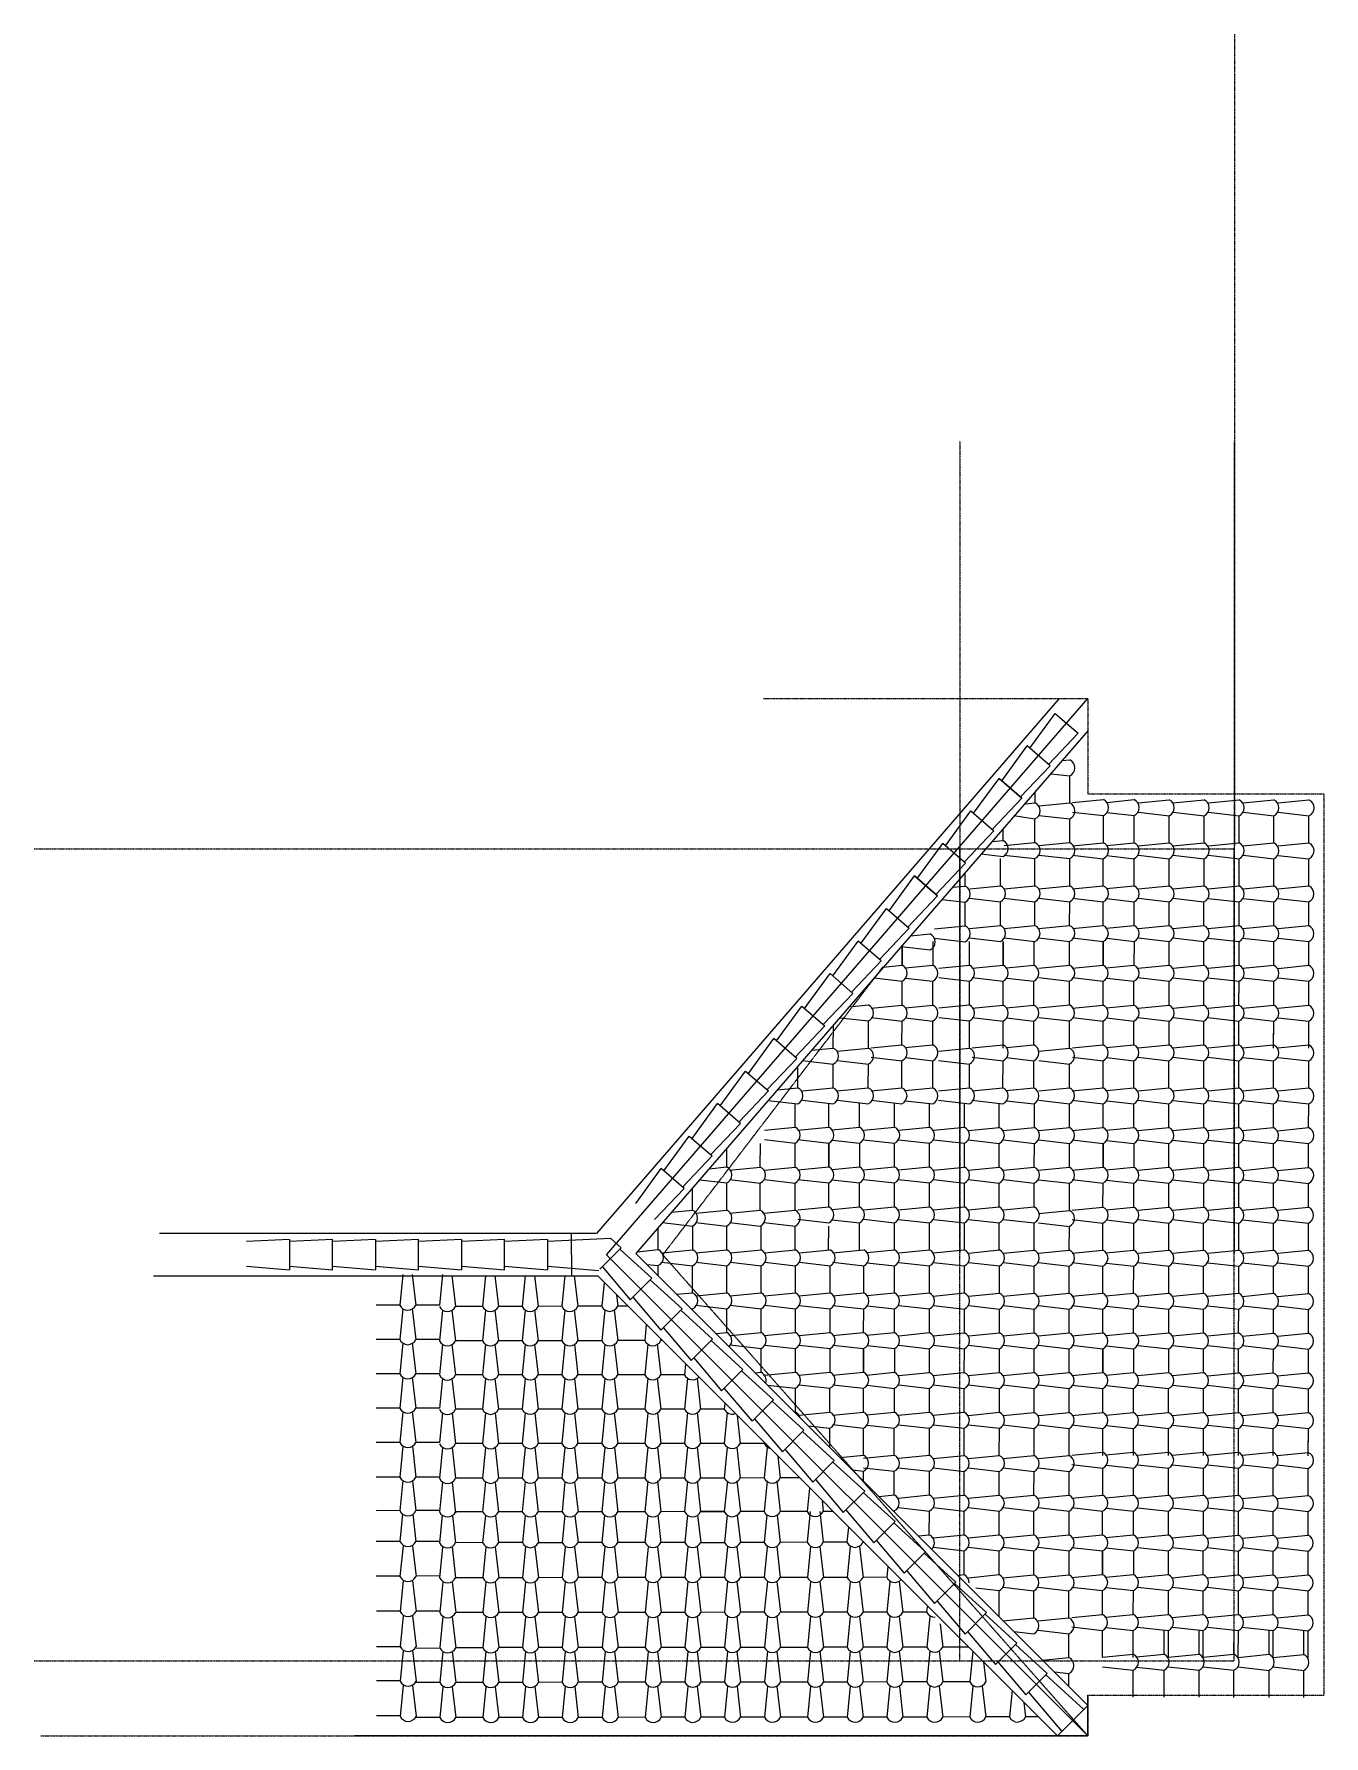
# Model space of a CAD drawing. Header units: millimetres. Extents: x -2768 to 386734, y -140 to 258833.
# Drawn here: x 237672 to 246252, y 134786 to 146106 of the extents above; entities that cross this region are included whole.
import ezdxf

# ---------------------------------------------------------------- set-up
doc = ezdxf.new("R2010")
doc.units = ezdxf.units.MM
doc.linetypes.add('HIDDEN', pattern=[9.525, 6.35, -3.175])
for name, color, linetype, lineweight in [('parapetto', 251, 'Continuous', 9), ('PROIEZIONI', 145, 'Continuous', 5), ('rilievo', 7, 'Continuous', 25), ('TRATTEGGIO_tetto', 1, 'Continuous', 0)]:
    doc.layers.add(name, color=color, linetype=linetype, lineweight=lineweight)

msp = doc.modelspace()

# ---------------------------------------------------------------- linework, layer by layer
at = {"layer": 'parapetto', "linetype": 'HIDDEN', "ltscale": 0.13}
for p, q in [((245657.5, 146105.8), (245657.5, 140705.8)), ((243830.3, 143397.8), (243830.3, 137997.8)), ((245654.8, 143396), (245654.8, 137996)), ((242522, 141686.2), (244682, 141686.2)), ((244682, 141686.2), (244682, 141052.2)), ((244682, 141052.2), (246252, 141052.2)), ((246252, 141052.2), (246252, 135058.6)), ((237671.9, 140686.2), (245652, 140686.2)), ((243827.5, 140688.1), (243827.5, 135288.1)), ((245652, 140686.2), (245652, 135286.2)), ((243317.1, 139900.6), (241853.8, 137986.2)), ((241853.8, 137986.2), (244682, 134786.2)), ((237671.9, 135286.2), (245652, 135286.2)), ((244682, 135058.6), (244682, 134786.2)), ((244682, 135058.6), (246252, 135058.6)), ((237717, 134786.2), (244682, 134786.2))]:
    msp.add_line(p, q, dxfattribs=at)
at = {"layer": 'PROIEZIONI'}
for p, q in [((244682, 134786.2), (241478.7, 137985.8)), ((244682, 134989.7), (241673.9, 137994.3)), ((244478.8, 134786.2), (241424.7, 137843.9)), ((244682, 134786.2), (244682, 135058.6)), ((244478.8, 134786.2), (244682, 134989.7)), ((244682, 134786.2), (239803.7, 134786.2))]:
    msp.add_line(p, q, dxfattribs=at)
at = {"layer": 'rilievo', "linetype": 'ByBlock', "ltscale": 0.13}
for p, q in [((244491.4, 141686.2), (241413.7, 138127.6)), ((241478.7, 137985.8), (244682, 141686.2)), ((241478.7, 137985.8), (244682, 141686.2)), ((244682, 141472.4), (241673.9, 137994.3)), ((241413.7, 138127.6), (238506.1, 138127.6)), ((241245.8, 138127.8), (241246, 137843.8)), ((241424.7, 137843.9), (238466.7, 137843.9))]:
    msp.add_line(p, q, dxfattribs=at)
at = {"layer": 'TRATTEGGIO_tetto'}
for p, q in [((244295.9, 141355.3), (244465.1, 141587.1)), ((244465.1, 141587.1), (244617.4, 141455.2)), ((244617.4, 141455.2), (244420.1, 141247.6)), ((244108.6, 141139), (244277.9, 141370.9)), ((244430.2, 141239), (244277.9, 141370.9)), ((244509.5, 141273), (244561.6, 141278.1)), ((244430.2, 141239), (244232.9, 141031.4)), ((244434.5, 141186.2), (244561.5, 141171.6)), ((244561.3, 140991.8), (244561.5, 141171.6)), ((243921.3, 140922.8), (244090.6, 141154.6)), ((244242.9, 141022.7), (244090.6, 141154.6)), ((244242.9, 141022.7), (244090.6, 141154.6)), ((244090.6, 141154.6), (244242.9, 141022.7)), ((244330, 140991.8), (244330.1, 141065.5)), ((243734.1, 140706.5), (243903.3, 140938.4)), ((243903.3, 140938.4), (244055.6, 140806.5)), ((244242.9, 141022.7), (244045.6, 140815.2)), ((244265.7, 140985.5), (244330, 140991.8)), ((244356.6, 140971.7), (244561.3, 140991.8)), ((244580.1, 140993.8), (244784.8, 141013.9)), ((244580.1, 140930.9), (244784.7, 140907.4)), ((244807, 140995.8), (244989.5, 141013.7)), ((245018.2, 140993.3), (245222.9, 141013.4)), ((245018.2, 140930.5), (245222.8, 140906.9)), ((245249.9, 140930.2), (245454.6, 140906.7)), ((245250, 140993.1), (245454.7, 141013.2)), ((245483.4, 140992.9), (245688.1, 141012.9)), ((245483.4, 140930), (245688, 140906.5)), ((245714.2, 140929.8), (245918.9, 140906.2)), ((245714.3, 140992.6), (245919, 141012.7)), ((245947.7, 140992.4), (246152.4, 141012.5)), ((245947.7, 140929.5), (246152.3, 140906)), ((244118.3, 140741.9), (244118.4, 140820.7)), ((244188.3, 140907.8), (244329.9, 140885.3)), ((244329.8, 140727.8), (244329.9, 140885.3)), ((244329.8, 140727.8), (244329.9, 140885.3)), ((244356.6, 140908.8), (244561.2, 140885.3)), ((244561.1, 140727.8), (244561.2, 140885.3)), ((244561.1, 140727.8), (244561.2, 140885.3)), ((244784.6, 140727.5), (244784.7, 140907.4)), ((244784.6, 140727.5), (244784.7, 140885.1)), ((244808.7, 140927.9), (244989.4, 140907.2)), ((244989.2, 140727.3), (244989.4, 140907.2)), ((244989.2, 140727.3), (244989.4, 140886.2)), ((244989.3, 140749.6), (244989.4, 140907.2)), ((245222.6, 140727.1), (245222.8, 140906.9)), ((245222.6, 140727.1), (245222.8, 140884.6)), ((245454.4, 140726.9), (245454.6, 140906.7)), ((245454.4, 140726.9), (245454.6, 140884.4)), ((245687.8, 140726.6), (245688, 140906.5)), ((245687.8, 140726.6), (245688, 140884.1)), ((245918.7, 140726.4), (245918.9, 140906.2)), ((245918.7, 140726.4), (245918.9, 140883.9)), ((246152.1, 140726.1), (246152.3, 140906)), ((246152.1, 140726.1), (246152.3, 140883.7)), ((243546.8, 140490.3), (243716, 140722.1)), ((243868.3, 140590.2), (243716, 140722.1)), ((244055.6, 140806.5), (243858.3, 140598.9)), ((244043.9, 140734.7), (244118.3, 140741.9)), ((244125.1, 140707.7), (244329.8, 140727.8)), ((244356.4, 140707.7), (244561.1, 140727.8)), ((244579.9, 140707.5), (244784.6, 140727.5)), ((244806.7, 140709.4), (244989.2, 140727.3)), ((245017.9, 140707), (245222.6, 140727.1)), ((245249.7, 140706.8), (245454.4, 140726.9)), ((245483.1, 140706.5), (245687.8, 140726.6)), ((245714, 140706.3), (245918.7, 140726.4)), ((245947.4, 140706.1), (246152.1, 140726.1)), ((243868.3, 140590.2), (243671.1, 140382.7)), ((243972.6, 140652.2), (244118.2, 140635.5)), ((244100.1, 140441.4), (244100.3, 140621.3)), ((244125, 140644.8), (244329.7, 140621.3)), ((244329.7, 140441.4), (244329.9, 140621.3)), ((244356.3, 140644.8), (244561, 140621.3)), ((244560.8, 140441.4), (244561, 140621.3)), ((244579.8, 140644.6), (244784.4, 140621.1)), ((244784.3, 140441.2), (244784.4, 140621.1)), ((244808.4, 140641.6), (244989.1, 140620.8)), ((244988.9, 140441), (244989.1, 140620.8)), ((245017.9, 140644.1), (245222.5, 140620.6)), ((245222.4, 140440.7), (245222.5, 140620.6)), ((245249.6, 140643.9), (245454.3, 140620.4)), ((245454.1, 140440.5), (245454.3, 140620.4)), ((245483.1, 140643.6), (245687.7, 140620.1)), ((245687.5, 140440.3), (245687.7, 140620.1)), ((245713.9, 140643.4), (245918.6, 140619.9)), ((245918.4, 140440), (245918.6, 140619.9)), ((245947.4, 140643.2), (246152, 140619.7)), ((246151.8, 140439.8), (246152, 140619.7)), ((243359.5, 140274), (243528.8, 140505.9)), ((243681.1, 140374), (243528.8, 140505.9)), ((243528.8, 140505.9), (243681.1, 140374)), ((243866, 140439.1), (243866.1, 140529)), ((243681.1, 140374), (243483.8, 140166.4)), ((243781.1, 140430.8), (243866, 140439.1)), ((243895.4, 140421.3), (244100.1, 140441.4)), ((244125, 140421.3), (244329.7, 140441.4)), ((244356.1, 140421.3), (244560.8, 140441.4)), ((244579.6, 140421.1), (244784.3, 140441.2)), ((244806.4, 140423.1), (244988.9, 140441)), ((245017.7, 140420.7), (245222.4, 140440.7)), ((245249.4, 140420.4), (245454.1, 140440.5)), ((245482.8, 140420.2), (245687.5, 140440.3)), ((245713.7, 140420), (245918.4, 140440)), ((245947.1, 140419.7), (246151.8, 140439.8)), ((243172.3, 140057.8), (243341.5, 140289.7)), ((243341.5, 140289.7), (243493.8, 140157.8)), ((243711.6, 140350.3), (243865.9, 140332.6)), ((243865.7, 140175.1), (243865.9, 140332.6)), ((243895.3, 140358.5), (244100, 140334.9)), ((244099.8, 140177.4), (244100, 140334.9)), ((244125, 140358.5), (244329.6, 140334.9)), ((244329.5, 140177.4), (244329.6, 140334.9)), ((244356, 140358.5), (244560.7, 140334.9)), ((244560.5, 140177.4), (244560.7, 140334.9)), ((244579.5, 140358.2), (244784.2, 140334.7)), ((244784, 140177.2), (244784.2, 140334.7)), ((244808.1, 140355.3), (244988.8, 140334.5)), ((244988.7, 140177), (244988.8, 140334.5)), ((245017.6, 140357.8), (245222.2, 140334.3)), ((245222.1, 140176.7), (245222.2, 140334.3)), ((245249.3, 140357.6), (245454, 140334)), ((245453.8, 140176.5), (245454, 140334)), ((245482.8, 140357.3), (245687.4, 140333.8)), ((245687.3, 140176.3), (245687.4, 140333.8)), ((245713.6, 140357.1), (245918.3, 140333.6)), ((245918.1, 140176), (245918.3, 140333.6)), ((245947.1, 140356.8), (246151.7, 140333.3)), ((246151.6, 140175.8), (246151.7, 140333.3)), ((243493.8, 140157.8), (243296.5, 139950.2)), ((243661, 140155), (243865.7, 140175.1)), ((243895.1, 140157.3), (244099.8, 140177.4)), ((244124.8, 140157.3), (244329.5, 140177.4)), ((244355.8, 140157.3), (244560.5, 140177.4)), ((244579.3, 140157.1), (244784, 140177.2)), ((244806.1, 140159.1), (244988.7, 140177)), ((245017.4, 140156.7), (245222.1, 140176.7)), ((245249.1, 140156.4), (245453.8, 140176.5)), ((245482.6, 140156.2), (245687.3, 140176.3)), ((245713.4, 140156), (245918.1, 140176)), ((245946.9, 140155.7), (246151.6, 140175.8)), ((242985, 139841.6), (243154.2, 140073.4)), ((243306.5, 139941.5), (243154.2, 140073.4)), ((243439.7, 140036.1), (243632.5, 140013.9)), ((243445.6, 139913.2), (243445.8, 140043)), ((243445.8, 140043), (243445.6, 139913.1)), ((243501.6, 140107.5), (243632.6, 140120.4)), ((243650.5, 140070.5), (243650.3, 139913)), ((243661, 140092.1), (243865.6, 140068.6)), ((243894.4, 139913.4), (243894.5, 140070.9)), ((243895.1, 140094.4), (244099.7, 140070.9)), ((244118, 140070.7), (244117.9, 139913.1)), ((244117.9, 139913.2), (244118, 140070.7)), ((244124.7, 140094.4), (244329.4, 140070.9)), ((244322.7, 140070.5), (244322.5, 139913)), ((244355.7, 140094.4), (244560.4, 140070.9)), ((244560.2, 139913.4), (244560.4, 140070.9)), ((244579.2, 140094.2), (244783.9, 140070.7)), ((244783.9, 140070.7), (244783.7, 139913.1)), ((244783.7, 139913.2), (244783.9, 140070.7)), ((244807.8, 140091.3), (244988.6, 140070.5)), ((244988.6, 140070.5), (244988.4, 139913)), ((245017.3, 140093.8), (245222, 140070.3)), ((245221.8, 139912.7), (245222, 140070.3)), ((245249.1, 140093.5), (245453.7, 140070)), ((245453.6, 139912.5), (245453.7, 140070)), ((245482.5, 140093.3), (245687.2, 140069.8)), ((245687, 139912.3), (245687.2, 140069.8)), ((245713.4, 140093.1), (245918, 140069.6)), ((245917.9, 139912), (245918, 140069.6)), ((245946.8, 140092.8), (246151.5, 140069.3)), ((246151.3, 139911.8), (246151.5, 140069.3)), ((243306.5, 139941.5), (243109.2, 139734)), ((243317.1, 139900.6), (243445.6, 139913.2)), ((243467.8, 139895.1), (243650.3, 139913)), ((243689.7, 139893.3), (243894.4, 139913.4)), ((243913.2, 139893.1), (244117.9, 139913.2)), ((244140, 139895.1), (244322.5, 139913)), ((244355.5, 139893.3), (244560.2, 139913.4)), ((244579, 139893.1), (244783.7, 139913.2)), ((244805.9, 139895.1), (244988.4, 139913)), ((245017.1, 139892.6), (245221.8, 139912.7)), ((245248.9, 139892.4), (245453.6, 139912.5)), ((245482.3, 139892.2), (245687, 139912.3)), ((245713.2, 139891.9), (245917.9, 139912)), ((245946.6, 139891.7), (246151.3, 139911.8)), ((242797.7, 139625.3), (242967, 139857.2)), ((243119.3, 139725.3), (242967, 139857.2)), ((242967, 139857.2), (243119.3, 139725.3)), ((243259.8, 139828), (243445.5, 139806.7)), ((243445.4, 139647.8), (243445.5, 139805.4)), ((243469.5, 139827.2), (243650.2, 139806.5)), ((243650, 139647.6), (243650.2, 139806.5)), ((243689.6, 139830.4), (243894.3, 139806.9)), ((243894.1, 139648), (243894.3, 139805.6)), ((243913.1, 139830.2), (244117.8, 139806.7)), ((244117.6, 139647.8), (244117.8, 139805.4)), ((244141.7, 139827.2), (244322.4, 139806.5)), ((244322.3, 139647.6), (244322.4, 139806.5)), ((244355.5, 139830.4), (244560.1, 139806.9)), ((244560, 139648), (244560.1, 139805.6)), ((244579, 139830.2), (244783.6, 139806.7)), ((244783.5, 139647.8), (244783.6, 139805.4)), ((244807.6, 139827.2), (244988.3, 139806.5)), ((244988.1, 139647.6), (244988.3, 139806.5)), ((245017.1, 139829.8), (245221.7, 139806.2)), ((245221.5, 139647.4), (245221.7, 139804.9)), ((245248.8, 139829.5), (245453.5, 139806)), ((245453.3, 139647.1), (245453.5, 139804.7)), ((245482.2, 139829.3), (245686.9, 139805.8)), ((245686.7, 139646.9), (245686.9, 139804.4)), ((245713.1, 139829.1), (245917.8, 139805.5)), ((245917.6, 139646.7), (245917.8, 139804.2)), ((245946.5, 139828.8), (246151.2, 139805.3)), ((246151, 139646.4), (246151.2, 139804)), ((243119.3, 139725.3), (242922, 139517.7)), ((242610.4, 139409.1), (242779.7, 139640.9)), ((242779.7, 139640.9), (242932, 139509)), ((243093.3, 139635.4), (243221.9, 139648)), ((243240.7, 139627.7), (243445.4, 139647.8)), ((243467.5, 139629.7), (243650, 139647.6)), ((243689.4, 139628), (243894.1, 139648)), ((243912.9, 139627.7), (244117.6, 139647.8)), ((244139.8, 139629.7), (244322.3, 139647.6)), ((244355.3, 139628), (244560, 139648)), ((244578.8, 139627.7), (244783.5, 139647.8)), ((244805.6, 139629.7), (244988.1, 139647.6)), ((245016.8, 139627.3), (245221.5, 139647.4)), ((245248.6, 139627.1), (245453.3, 139647.1)), ((245482, 139626.8), (245686.7, 139646.9)), ((245712.9, 139626.6), (245917.6, 139646.7)), ((245946.3, 139626.4), (246151, 139646.4)), ((242932, 139509), (242734.7, 139301.5)), ((242988.5, 139361.7), (242988.6, 139514.4)), ((243031, 139563.5), (243221.8, 139541.6)), ((243221.6, 139361.7), (243221.8, 139541.6)), ((243240.6, 139564.9), (243445.3, 139541.3)), ((243445.1, 139383.8), (243445.3, 139541.3)), ((243469.2, 139561.9), (243649.9, 139541.1)), ((243649.8, 139383.6), (243649.9, 139542.5)), ((243689.3, 139565.1), (243894, 139541.6)), ((243893.8, 139361.7), (243894, 139541.6)), ((243912.8, 139564.9), (244117.5, 139541.3)), ((244117.3, 139361.5), (244117.5, 139541.3)), ((244117.3, 139383.8), (244117.5, 139541.3)), ((244141.4, 139561.9), (244322.2, 139541.1)), ((244322, 139383.6), (244322.2, 139542.5)), ((244355.2, 139565.1), (244559.9, 139541.6)), ((244559.7, 139361.7), (244559.9, 139541.6)), ((244578.7, 139564.9), (244783.4, 139541.3)), ((244783.2, 139383.8), (244783.4, 139541.3)), ((244807.3, 139561.9), (244988, 139541.1)), ((244987.9, 139383.6), (244988, 139542.5)), ((245016.8, 139564.4), (245221.4, 139540.9)), ((245221.3, 139383.4), (245221.4, 139540.9)), ((245248.5, 139564.2), (245453.2, 139540.7)), ((245453, 139383.1), (245453.2, 139540.7)), ((245482, 139563.9), (245686.6, 139540.4)), ((245686.5, 139382.9), (245686.6, 139540.4)), ((245712.8, 139563.7), (245917.5, 139540.2)), ((245917.3, 139360.3), (245917.5, 139540.2)), ((245917.3, 139382.7), (245917.5, 139540.2)), ((245946.3, 139563.5), (246150.9, 139540)), ((246150.7, 139360.1), (246150.9, 139540)), ((246150.8, 139382.4), (246150.9, 139540)), ((242423.2, 139192.8), (242592.4, 139424.7)), ((242744.7, 139292.8), (242592.4, 139424.7)), ((242844.3, 139347.6), (242988.5, 139361.7)), ((243016.9, 139341.6), (243221.6, 139361.7)), ((243240.4, 139363.7), (243445.1, 139383.8)), ((243467.2, 139365.7), (243649.8, 139383.6)), ((243689.1, 139341.6), (243893.8, 139361.7)), ((243912.6, 139363.7), (244117.3, 139383.8)), ((244139.5, 139365.7), (244322, 139383.6)), ((244355, 139341.6), (244559.7, 139361.7)), ((244578.5, 139363.7), (244783.2, 139383.8)), ((244805.3, 139365.7), (244987.9, 139383.6)), ((245016.6, 139363.3), (245221.3, 139383.4)), ((245248.3, 139363.1), (245453, 139383.1)), ((245481.8, 139362.8), (245686.5, 139382.9)), ((245712.6, 139362.6), (245917.3, 139382.7)), ((245946.1, 139362.3), (246150.8, 139382.4)), ((242744.7, 139292.8), (242547.4, 139085.2)), ((242751.7, 139097.7), (242751.8, 139240.6)), ((242783.7, 139278.7), (242988.4, 139255.2)), ((242988.2, 139097.7), (242988.4, 139255.2)), ((243016.8, 139278.7), (243221.5, 139255.2)), ((243221.3, 139097.7), (243221.5, 139255.2)), ((243240.3, 139300.8), (243445, 139277.3)), ((243444.8, 139097.5), (243445, 139277.3)), ((243468.9, 139297.9), (243649.7, 139277.1)), ((243649.5, 139097.3), (243649.7, 139277.1)), ((243689.1, 139278.7), (243893.7, 139255.2)), ((243893.5, 139097.7), (243893.7, 139255.2)), ((243912.6, 139300.8), (244117.2, 139277.3)), ((244117, 139097.5), (244117.2, 139277.3)), ((244141.2, 139297.9), (244321.9, 139277.1)), ((244321.7, 139097.3), (244321.9, 139277.1)), ((244354.9, 139278.7), (244559.6, 139255.2)), ((244559.4, 139097.7), (244559.6, 139255.2)), ((244578.4, 139300.8), (244783.1, 139277.3)), ((244782.9, 139097.5), (244783.1, 139277.3)), ((244807, 139297.9), (244987.8, 139277.1)), ((244987.6, 139097.3), (244987.8, 139277.1)), ((245016.5, 139300.4), (245221.2, 139276.9)), ((245221, 139097), (245221.2, 139276.9)), ((245248.3, 139300.2), (245452.9, 139276.6)), ((245452.7, 139096.8), (245452.9, 139276.6)), ((245481.7, 139299.9), (245686.4, 139276.4)), ((245686.2, 139096.6), (245686.4, 139276.4)), ((245712.6, 139299.7), (245917.2, 139276.2)), ((245917, 139096.3), (245917.2, 139276.2)), ((245946, 139299.5), (246150.7, 139275.9)), ((246150.5, 139096.1), (246150.7, 139275.9)), ((242235.9, 138976.6), (242405.1, 139208.5)), ((242405.1, 139208.5), (242557.4, 139076.6)), ((242557.4, 139076.6), (242360.2, 138869)), ((242555.6, 139013.7), (242751.6, 138991.2)), ((242616.7, 139084.5), (242751.7, 139097.7)), ((242783.4, 139014.7), (242988.1, 138991.2)), ((242783.5, 139077.6), (242988.2, 139097.7)), ((243016.5, 139014.7), (243221.2, 138991.2)), ((243016.6, 139077.6), (243221.3, 139097.7)), ((243240, 139014.5), (243444.7, 138991)), ((243240.1, 139077.4), (243444.8, 139097.5)), ((243467, 139079.4), (243649.5, 139097.3)), ((243468.6, 139011.5), (243649.4, 138990.8)), ((243688.8, 139077.6), (243893.5, 139097.7)), ((243688.8, 139014.7), (243893.4, 138991.2)), ((243912.3, 139077.4), (244117, 139097.5)), ((243912.3, 139014.5), (244116.9, 138991)), ((244139.2, 139079.4), (244321.7, 139097.3)), ((244140.9, 139011.5), (244321.6, 138990.8)), ((244354.6, 139014.7), (244559.3, 138991.2)), ((244354.7, 139077.6), (244559.4, 139097.7)), ((244578.1, 139014.5), (244782.8, 138991)), ((244578.2, 139077.4), (244782.9, 139097.5)), ((244805.1, 139079.4), (244987.6, 139097.3)), ((244806.7, 139011.5), (244987.5, 138990.8)), ((245016.2, 139014.1), (245220.9, 138990.5)), ((245016.3, 139077), (245221, 139097)), ((245248, 139076.7), (245452.7, 139096.8)), ((245248, 139013.8), (245452.6, 138990.3)), ((245481.4, 139013.6), (245686.1, 138990.1)), ((245481.5, 139076.5), (245686.2, 139096.6)), ((245712.3, 139076.2), (245917, 139096.3)), ((245712.3, 139013.4), (245916.9, 138989.8)), ((245945.7, 139013.1), (246150.4, 138989.6)), ((245945.8, 139076), (246150.5, 139096.1)), ((242048.6, 138760.4), (242217.9, 138992.2)), ((242370.2, 138860.3), (242217.9, 138992.2)), ((242734.6, 138835.5), (242734.8, 138993.1)), ((242958.1, 138835.3), (242958.3, 138992.8)), ((243162.8, 138835.1), (243163, 138992.6)), ((243396.2, 138834.9), (243396.4, 138992.4)), ((243628, 138834.6), (243628.1, 138992.2)), ((243861.4, 138834.4), (243861.6, 138991.9)), ((244092.3, 138834.2), (244092.4, 138991.7)), ((244325.7, 138833.9), (244325.9, 138991.5)), ((244559.1, 138833.7), (244559.3, 138991.2)), ((244782.6, 138833.5), (244782.8, 138991)), ((244987.3, 138833.2), (244987.5, 138990.8)), ((245220.7, 138833), (245220.9, 138990.5)), ((245452.5, 138832.8), (245452.6, 138990.3)), ((245685.9, 138832.5), (245686.1, 138990.1)), ((245916.8, 138832.3), (245916.9, 138989.8)), ((246150.2, 138832.1), (246150.4, 138989.6)), ((242370.2, 138860.3), (242172.9, 138652.8)), ((242529.9, 138815.5), (242734.6, 138835.5)), ((242753.4, 138815.2), (242958.1, 138835.3)), ((242980.3, 138817.2), (243162.8, 138835.1)), ((243191.5, 138814.8), (243396.2, 138834.9)), ((243423.3, 138814.6), (243628, 138834.6)), ((243656.7, 138814.3), (243861.4, 138834.4)), ((243887.6, 138814.1), (244092.3, 138834.2)), ((244121, 138813.8), (244325.7, 138833.9)), ((244354.4, 138813.6), (244559.1, 138833.7)), ((244577.9, 138813.4), (244782.6, 138833.5)), ((244804.8, 138815.3), (244987.3, 138833.2)), ((245016, 138812.9), (245220.7, 138833)), ((245247.8, 138812.7), (245452.5, 138832.8)), ((245481.2, 138812.5), (245685.9, 138832.5)), ((245712.1, 138812.2), (245916.8, 138832.3)), ((245945.5, 138812), (246150.2, 138832.1)), ((241861.4, 138544.1), (242030.6, 138776)), ((242030.6, 138776), (242182.9, 138644.1)), ((242279.4, 138570.6), (242279.5, 138694.5)), ((242502.9, 138570.2), (242503, 138727.7)), ((242529.9, 138752.6), (242734.5, 138729.1)), ((242734.4, 138570.2), (242734.5, 138727.7)), ((242753.4, 138752.3), (242958, 138728.8)), ((242958, 138728.8), (242957.9, 138571.2)), ((242957.9, 138571.3), (242958, 138728.8)), ((242982, 138749.4), (243162.7, 138728.6)), ((243162.7, 138728.6), (243162.5, 138571.1)), ((243191.5, 138751.9), (243396.1, 138728.4)), ((243395.9, 138570.9), (243396.1, 138728.4)), ((243423.2, 138751.7), (243627.9, 138728.2)), ((243627.7, 138570.6), (243627.9, 138728.2)), ((243656.6, 138751.4), (243861.3, 138727.9)), ((243861.1, 138570.4), (243861.3, 138727.9)), ((243887.5, 138751.2), (244092.2, 138727.7)), ((244092, 138570.1), (244092.2, 138727.7)), ((244120.9, 138751), (244325.6, 138727.4)), ((244325.4, 138569.9), (244325.6, 138727.4)), ((244354.4, 138750.7), (244559, 138727.2)), ((244558.9, 138568.3), (244559, 138725.9)), ((244577.9, 138750.5), (244782.5, 138727)), ((244782.5, 138727), (244782.4, 138569.4)), ((244782.4, 138569.4), (244782.5, 138727)), ((244806.5, 138747.5), (244987.2, 138726.8)), ((244987.2, 138726.8), (244987, 138569.2)), ((245016, 138750), (245220.6, 138726.5)), ((245220.5, 138569), (245220.6, 138726.5)), ((245247.7, 138749.8), (245452.4, 138726.3)), ((245452.2, 138568.8), (245452.4, 138726.3)), ((245481.1, 138749.6), (245685.8, 138726.1)), ((245685.6, 138568.5), (245685.8, 138726.1)), ((245712, 138749.3), (245916.7, 138725.8)), ((245916.5, 138568.3), (245916.7, 138725.8)), ((245945.4, 138749.1), (246150.1, 138725.6)), ((246149.9, 138568.1), (246150.1, 138725.6)), ((241674.1, 138327.9), (241843.3, 138559.7)), ((241995.6, 138427.8), (241843.3, 138559.7)), ((242182.9, 138644.1), (241985.6, 138436.5)), ((242162.4, 138559.2), (242279.4, 138570.6)), ((242298.2, 138550.1), (242502.9, 138570.2)), ((242529.7, 138550.1), (242734.4, 138570.2)), ((242753.2, 138551.2), (242957.9, 138571.3)), ((242980, 138553.2), (243162.5, 138571.1)), ((243191.2, 138550.8), (243395.9, 138570.9)), ((243423, 138550.5), (243627.7, 138570.6)), ((243656.4, 138550.3), (243861.1, 138570.4)), ((243887.3, 138550.1), (244092, 138570.1)), ((244120.7, 138549.8), (244325.4, 138569.9)), ((244354.2, 138548.3), (244558.9, 138568.3)), ((244577.7, 138549.4), (244782.4, 138569.4)), ((244804.5, 138551.3), (244987, 138569.2)), ((245015.8, 138548.9), (245220.5, 138569)), ((245247.5, 138548.7), (245452.2, 138568.8)), ((245480.9, 138548.5), (245685.6, 138568.5)), ((245711.8, 138548.2), (245916.5, 138568.3)), ((245945.2, 138548), (246149.9, 138568.1)), ((242098.3, 138485), (242279.3, 138464.2)), ((242279.1, 138284.3), (242279.3, 138464.2)), ((242298.1, 138487.2), (242502.8, 138463.7)), ((242502.6, 138283.9), (242502.8, 138463.7)), ((242529.6, 138487.2), (242734.3, 138463.7)), ((242734.1, 138283.9), (242734.3, 138463.7)), ((242753.1, 138488.3), (242957.8, 138464.8)), ((242957.6, 138305.9), (242957.8, 138463.5)), ((242981.7, 138485.4), (243162.4, 138464.6)), ((243162.3, 138305.7), (243162.4, 138464.6)), ((243191.2, 138487.9), (243395.8, 138464.4)), ((243395.7, 138305.5), (243395.8, 138463)), ((243422.9, 138487.7), (243627.6, 138464.1)), ((243627.4, 138305.3), (243627.6, 138462.8)), ((243656.4, 138487.4), (243861, 138463.9)), ((243860.9, 138305), (243861, 138462.6)), ((243887.2, 138487.2), (244091.9, 138463.7)), ((244091.7, 138304.8), (244091.9, 138462.3)), ((244120.7, 138486.9), (244325.3, 138463.4)), ((244325.2, 138304.6), (244325.3, 138462.1)), ((244354.1, 138485.4), (244558.8, 138461.9)), ((244558.6, 138282), (244558.8, 138461.9)), ((244577.6, 138486.5), (244782.3, 138463)), ((244782.1, 138304.1), (244782.3, 138461.6)), ((244806.2, 138483.5), (244986.9, 138462.8)), ((244986.8, 138303.9), (244986.9, 138462.8)), ((245015.7, 138486), (245220.3, 138462.5)), ((245220.2, 138303.6), (245220.3, 138461.2)), ((245247.4, 138485.8), (245452.1, 138462.3)), ((245451.9, 138303.4), (245452.1, 138460.9)), ((245480.9, 138485.6), (245685.5, 138462)), ((245685.4, 138303.2), (245685.5, 138460.7)), ((245711.7, 138485.3), (245916.4, 138461.8)), ((245916.2, 138302.9), (245916.4, 138460.5)), ((245945.2, 138485.1), (246149.8, 138461.6)), ((246149.7, 138302.7), (246149.8, 138460.2)), ((241995.6, 138427.8), (241798.3, 138220.3)), ((242052.3, 138284.3), (242052.5, 138432.1)), ((241912.9, 138270.6), (242052.3, 138284.3)), ((242074.4, 138264.2), (242279.1, 138284.3)), ((242297.9, 138263.8), (242502.6, 138283.9)), ((242529.4, 138263.8), (242734.1, 138283.9)), ((242752.8, 138223), (242957.5, 138199.5)), ((242752.9, 138285.9), (242957.6, 138305.9)), ((242979.7, 138287.8), (243162.3, 138305.7)), ((242981.4, 138220), (243162.2, 138199.3)), ((243190.9, 138222.5), (243395.6, 138199)), ((243191, 138285.4), (243395.7, 138305.5)), ((243422.7, 138285.2), (243627.4, 138305.3)), ((243422.7, 138222.3), (243627.3, 138198.8)), ((243656.1, 138222.1), (243860.8, 138198.6)), ((243656.2, 138285), (243860.9, 138305)), ((243887, 138284.7), (244091.7, 138304.8)), ((243887, 138221.8), (244091.6, 138198.3)), ((244120.4, 138221.6), (244325.1, 138198.1)), ((244120.5, 138284.5), (244325.2, 138304.6)), ((244353.9, 138261.9), (244558.6, 138282)), ((244577.3, 138221.1), (244782, 138197.6)), ((244577.4, 138284), (244782.1, 138304.1)), ((244804.2, 138286), (244986.8, 138303.9)), ((244805.9, 138218.2), (244986.7, 138197.4)), ((245015.4, 138220.7), (245220.1, 138197.2)), ((245015.5, 138283.6), (245220.2, 138303.6)), ((245247.2, 138283.3), (245451.9, 138303.4)), ((245247.2, 138220.5), (245451.8, 138196.9)), ((245480.6, 138220.2), (245685.3, 138196.7)), ((245480.7, 138283.1), (245685.4, 138303.2)), ((245711.5, 138282.9), (245916.2, 138302.9)), ((245711.5, 138220), (245916.1, 138196.5)), ((245944.9, 138219.7), (246149.6, 138196.2)), ((245945, 138282.6), (246149.7, 138302.7)), ((241824.2, 138020.8), (241824.4, 138168.3)), ((241852.5, 138200.8), (242052.2, 138177.8)), ((242052.9, 138020.5), (242053.1, 138178.1)), ((242074.3, 138201.4), (242279, 138177.8)), ((242279.8, 138020.3), (242280, 138177.8)), ((242297.8, 138200.9), (242502.5, 138177.4)), ((242508.4, 138020.1), (242508.5, 138177.6)), ((242529.3, 138200.9), (242734, 138177.4)), ((242733.8, 138019.8), (242734, 138177.4)), ((242957.3, 138019.6), (242957.5, 138177.1)), ((243162, 138019.4), (243162.2, 138199.3)), ((243162, 138041.7), (243162.2, 138199.3)), ((243162, 138019.4), (243162.1, 138178.3)), ((243395.4, 138019.2), (243395.6, 138199)), ((243395.4, 138019.2), (243395.6, 138178)), ((243395.4, 138019.2), (243395.5, 138176.7)), ((243627.1, 138018.9), (243627.3, 138198.8)), ((243627.1, 138018.9), (243627.3, 138176.5)), ((243860.6, 138018.7), (243860.8, 138198.6)), ((243860.6, 138018.7), (243860.7, 138176.2)), ((243860.6, 138018.7), (243860.7, 138176.2)), ((244091.4, 138018.5), (244091.6, 138198.3)), ((244091.4, 138018.5), (244091.6, 138176)), ((244324.9, 138018.2), (244325.1, 138198.1)), ((244324.9, 138018.2), (244325, 138175.8)), ((244324.9, 138018.2), (244325, 138175.8)), ((244353.8, 138199), (244558.5, 138175.5)), ((244558.3, 138018), (244558.5, 138175.5)), ((244558.3, 138018), (244558.5, 138175.5)), ((244781.8, 138017.8), (244782, 138197.6)), ((244781.8, 138017.8), (244782, 138175.3)), ((244986.5, 138017.6), (244986.7, 138197.4)), ((244986.5, 138039.9), (244986.7, 138197.4)), ((244986.5, 138017.6), (244986.6, 138176.4)), ((245219.9, 138017.3), (245220.1, 138197.2)), ((245219.9, 138017.3), (245220.1, 138174.8)), ((245451.6, 138017.1), (245451.8, 138196.9)), ((245451.6, 138017.1), (245451.8, 138174.6)), ((245685.1, 138016.8), (245685.3, 138196.7)), ((245685.1, 138016.8), (245685.2, 138174.4)), ((245915.9, 138016.6), (245916.1, 138196.5)), ((245915.9, 138016.6), (245916.1, 138174.1)), ((246149.4, 138016.4), (246149.6, 138196.2)), ((246149.4, 138016.4), (246149.5, 138173.9)), ((239370.4, 138087.6), (239084.3, 138074.1)), ((239656.4, 138087.8), (239370.4, 138074.3)), ((239370.4, 138087.6), (239370.5, 137886.1)), ((239942.5, 138087.9), (239656.4, 138074.5)), ((239656.6, 137886.3), (239656.4, 138087.8)), ((240228.6, 138088.1), (239942.5, 138074.7)), ((239942.5, 138087.9), (239942.6, 137886.5)), ((240514.6, 138088.3), (240228.6, 138074.9)), ((240228.7, 137886.7), (240228.6, 138088.1)), ((240800.7, 138088.5), (240514.6, 138075.1)), ((240514.6, 138088.3), (240514.8, 137886.8)), ((241086.7, 138088.7), (240800.7, 138075.3)), ((240800.8, 137887), (240800.7, 138088.5)), ((241086.7, 138088.7), (241086.9, 137887.2)), ((241508.8, 138095.3), (241086.8, 138075.4)), ((241577.9, 138032.4), (241435.5, 137889.8)), ((241577.9, 138032.4), (241508.8, 138095.3)), ((241780.3, 137830.2), (241568.5, 138023)), ((241685, 138007.1), (241824.2, 138020.8)), ((241848.2, 138000.5), (242052.9, 138020.5)), ((242075.1, 138000.2), (242279.8, 138020.3)), ((242303.7, 138000), (242508.4, 138020.1)), ((242532.3, 137999.8), (242737, 138019.8)), ((242762.5, 137999.5), (242967.2, 138019.6)), ((242986, 137999.3), (243190.7, 138019.4)), ((243212.9, 138001.3), (243395.4, 138019.2)), ((243424.1, 137998.9), (243628.8, 138018.9)), ((243655.9, 137998.6), (243860.6, 138018.7)), ((243889.3, 137998.4), (244094, 138018.5)), ((244120.2, 137998.1), (244324.9, 138018.2)), ((244353.6, 137997.9), (244558.3, 138018)), ((244577.1, 137997.7), (244781.8, 138017.8)), ((244804, 137999.7), (244986.5, 138017.6)), ((245015.2, 137997.2), (245219.9, 138017.3)), ((245246.9, 137997), (245451.6, 138017.1)), ((245480.4, 137996.8), (245685.1, 138016.8)), ((245711.2, 137996.5), (245915.9, 138016.6)), ((245944.7, 137996.3), (246149.4, 138016.4)), ((239084.4, 137909.8), (239370.5, 137886.1)), ((239370.5, 137909.9), (239656.6, 137886.3)), ((239656.6, 137910.1), (239942.6, 137886.5)), ((239942.6, 137910.3), (240228.7, 137886.7)), ((240228.7, 137910.5), (240514.8, 137886.8)), ((240514.7, 137910.7), (240800.8, 137887)), ((240800.8, 137910.9), (241086.9, 137887.2)), ((241086.9, 137911.1), (241428.5, 137882.8)), ((241452.4, 137906.7), (241637.9, 137687.7)), ((241748.8, 137922.9), (241824.1, 137914.3)), ((241824, 137847.7), (241824.1, 137914.3)), ((241848.1, 137937.6), (242052.8, 137914.1)), ((242052.6, 137734.2), (242052.8, 137914.1)), ((242075.1, 137937.3), (242279.7, 137913.8)), ((242279.6, 137734), (242279.7, 137913.8)), ((242303.6, 137937.1), (242508.3, 137913.6)), ((242508.1, 137733.7), (242508.3, 137913.6)), ((242532.2, 137936.9), (242736.9, 137913.4)), ((242736.7, 137733.5), (242736.9, 137913.4)), ((242762.5, 137936.6), (242967.1, 137913.1)), ((242967, 137733.3), (242967.1, 137913.1)), ((242986, 137936.4), (243190.6, 137912.9)), ((243190.4, 137733), (243190.6, 137912.9)), ((243214.6, 137933.5), (243395.3, 137912.7)), ((243395.1, 137732.8), (243395.3, 137912.7)), ((243424.1, 137936), (243628.7, 137912.5)), ((243628.5, 137732.6), (243628.7, 137912.5)), ((243655.8, 137935.7), (243860.5, 137912.2)), ((243860.3, 137732.4), (243860.5, 137912.2)), ((243889.2, 137935.5), (244093.9, 137912)), ((244093.7, 137732.1), (244093.9, 137912)), ((244120.1, 137935.3), (244324.8, 137911.7)), ((244324.6, 137731.9), (244324.8, 137911.7)), ((244353.5, 137935), (244558.2, 137911.5)), ((244558, 137731.6), (244558.2, 137911.5)), ((244577, 137934.8), (244781.7, 137911.3)), ((244781.5, 137731.4), (244781.7, 137911.3)), ((244805.6, 137931.8), (244986.4, 137911.1)), ((244986.2, 137731.2), (244986.4, 137911.1)), ((245015.1, 137934.3), (245219.8, 137910.8)), ((245219.6, 137731), (245219.8, 137910.8)), ((245246.9, 137934.1), (245451.5, 137910.6)), ((245451.3, 137730.7), (245451.5, 137910.6)), ((245480.3, 137933.9), (245685, 137910.4)), ((245684.8, 137730.5), (245685, 137910.4)), ((245711.2, 137933.6), (245915.8, 137910.1)), ((245915.6, 137730.3), (245915.8, 137910.1)), ((245944.6, 137933.4), (246149.3, 137909.9)), ((246149.1, 137730), (246149.3, 137909.9)), ((240124.4, 137855.9), (240104.3, 137651.2)), ((240124.4, 137855.9), (240104.3, 137651.2)), ((240187.2, 137855.9), (240210.8, 137651.3)), ((240388.4, 137856.1), (240368.3, 137651.4)), ((240451, 137847.7), (240474.5, 137643)), ((240674.4, 137847.9), (240654.4, 137643.2)), ((240737.3, 137848), (240760.9, 137643.3)), ((240938.5, 137848.2), (240918.4, 137643.5)), ((241001.4, 137848.3), (241024.9, 137643.6)), ((241202.5, 137848.5), (241182.4, 137643.8)), ((241265.4, 137848.5), (241288.9, 137643.9)), ((241463.2, 137801.8), (241447.7, 137644)), ((241637.9, 137687.7), (241780.3, 137830.2)), ((241982.7, 137628.1), (241770.9, 137820.9)), ((240104.3, 137651.2), (239946.7, 137651)), ((240368.3, 137651.4), (240210.8, 137651.3)), ((241545.6, 137719.5), (241554.2, 137644.1)), ((241654.8, 137704.6), (241840.3, 137485.5)), ((241947.8, 137723.9), (242052.6, 137734.2)), ((242074.8, 137651), (242279.4, 137627.5)), ((242074.9, 137713.9), (242279.6, 137734)), ((242303.3, 137650.8), (242508, 137627.3)), ((242303.4, 137713.7), (242508.1, 137733.7)), ((242531.9, 137650.5), (242736.6, 137627)), ((242532, 137713.4), (242736.7, 137733.5)), ((242762.2, 137650.3), (242966.8, 137626.8)), ((242762.3, 137713.2), (242967, 137733.3)), ((242985.7, 137713), (243190.4, 137733)), ((242985.7, 137650.1), (243190.3, 137626.6)), ((243212.6, 137714.9), (243395.1, 137732.8)), ((243214.3, 137647.1), (243395, 137626.4)), ((243423.8, 137712.5), (243628.5, 137732.6)), ((243423.8, 137649.6), (243628.4, 137626.1)), ((243655.5, 137649.4), (243860.2, 137625.9)), ((243655.6, 137712.3), (243860.3, 137732.4)), ((243889, 137712), (244093.7, 137732.1)), ((243889, 137649.2), (244093.6, 137625.6)), ((244119.8, 137648.9), (244324.5, 137625.4)), ((244119.9, 137711.8), (244324.6, 137731.9)), ((244353.3, 137711.6), (244558, 137731.6)), ((244353.3, 137648.7), (244557.9, 137625.2)), ((244576.8, 137711.3), (244781.5, 137731.4)), ((244576.8, 137648.5), (244781.4, 137624.9)), ((244803.7, 137713.3), (244986.2, 137731.2)), ((245014.8, 137648), (245219.5, 137624.5)), ((245014.9, 137710.9), (245219.6, 137731)), ((245246.6, 137710.7), (245451.3, 137730.7)), ((245246.6, 137647.8), (245451.2, 137624.3)), ((245480, 137647.5), (245684.7, 137624)), ((245480.1, 137710.4), (245684.8, 137730.5)), ((245710.9, 137710.2), (245915.6, 137730.3)), ((245710.9, 137647.3), (245915.5, 137623.8)), ((245944.3, 137647.1), (246149, 137623.6)), ((245944.4, 137710), (246149.1, 137730)), ((240124.6, 137627.2), (240104.5, 137422.5)), ((240124.6, 137627.2), (240104.5, 137422.5)), ((240187.5, 137627.3), (240211, 137422.6)), ((240388.3, 137619), (240368.3, 137414.3)), ((240451.2, 137619), (240474.7, 137414.4)), ((240654.4, 137643.2), (240474.5, 137643)), ((240674.7, 137619.2), (240654.6, 137414.5)), ((240737.6, 137619.3), (240761.1, 137414.7)), ((240918.4, 137643.5), (240760.9, 137643.3)), ((240938.7, 137619.5), (240918.6, 137414.8)), ((241001.6, 137619.6), (241025.1, 137414.9)), ((241182.4, 137643.8), (241024.9, 137643.6)), ((241202.7, 137619.8), (241182.6, 137415.1)), ((241265.6, 137619.8), (241289.1, 137415.2)), ((241447.7, 137644), (241290.2, 137643.9)), ((241468.1, 137620), (241448, 137415.3)), ((241530.9, 137620.1), (241554.5, 137415.5)), ((241620.9, 137644.2), (241554.2, 137644.1)), ((241982.7, 137628.1), (241840.3, 137485.5)), ((242185.1, 137426), (241973.3, 137618.7)), ((242042.9, 137628.8), (242052.5, 137627.7)), ((242052.5, 137619.2), (242052.5, 137627.7)), ((242279.3, 137469.9), (242279.4, 137627.5)), ((242507.8, 137469.7), (242508, 137627.3)), ((242736.4, 137469.5), (242736.6, 137627)), ((242966.7, 137469.3), (242966.8, 137626.8)), ((243190.2, 137469), (243190.3, 137626.6)), ((243394.9, 137468.8), (243395, 137626.4)), ((243628.3, 137468.6), (243628.4, 137626.1)), ((243860, 137468.3), (243860.2, 137625.9)), ((244093.5, 137468.1), (244093.6, 137625.6)), ((244324.3, 137467.9), (244324.5, 137625.4)), ((244557.8, 137467.6), (244557.9, 137625.2)), ((244781.2, 137467.4), (244781.4, 137624.9)), ((244805.4, 137645.5), (244986.1, 137624.7)), ((244985.9, 137467.2), (244986.1, 137624.7)), ((245219.3, 137467), (245219.5, 137624.5)), ((245451.1, 137466.7), (245451.2, 137624.3)), ((245684.5, 137466.5), (245684.7, 137624)), ((245915.4, 137466.3), (245915.5, 137623.8)), ((246148.8, 137466), (246149, 137623.6)), ((240104.5, 137422.5), (239947, 137422.3)), ((240368.5, 137422.8), (240211, 137422.6)), ((241744.6, 137520.5), (241734.3, 137415.6)), ((241839.7, 137425.4), (241840.8, 137415.7)), ((241857.2, 137502.4), (242042.7, 137283.4)), ((242042.7, 137283.4), (242185.1, 137426)), ((242208.7, 137463), (242279.3, 137469.9)), ((242303.1, 137449.6), (242507.8, 137469.7)), ((242531.7, 137449.4), (242736.4, 137469.5)), ((242762, 137449.2), (242966.7, 137469.3)), ((242985.5, 137449), (243190.2, 137469)), ((243212.3, 137450.9), (243394.9, 137468.8)), ((243423.6, 137448.5), (243628.3, 137468.6)), ((243655.3, 137448.3), (243860, 137468.3)), ((243888.8, 137448), (244093.5, 137468.1)), ((244119.6, 137447.8), (244324.3, 137467.9)), ((244353.1, 137447.6), (244557.8, 137467.6)), ((244576.5, 137447.3), (244781.2, 137467.4)), ((244803.4, 137449.3), (244985.9, 137467.2)), ((245014.6, 137446.9), (245219.3, 137467)), ((245246.4, 137446.7), (245451.1, 137466.7)), ((245479.8, 137446.4), (245684.5, 137466.5)), ((245710.7, 137446.2), (245915.4, 137466.3)), ((245944.1, 137445.9), (246148.8, 137466)), ((240124.8, 137400.2), (240104.7, 137195.5)), ((240124.8, 137400.2), (240104.7, 137195.5)), ((240187.7, 137400.3), (240211.2, 137195.7)), ((240388.6, 137392), (240368.5, 137187.3)), ((240451.5, 137392.1), (240475, 137187.4)), ((240654.6, 137414.5), (240474.7, 137414.4)), ((240674.9, 137392.3), (240654.8, 137187.6)), ((240737.8, 137392.4), (240761.3, 137187.7)), ((240918.6, 137414.8), (240761.1, 137414.7)), ((240938.9, 137392.6), (240918.9, 137187.9)), ((241001.8, 137392.6), (241025.3, 137188)), ((241182.6, 137415.1), (241025.1, 137414.9)), ((241202.9, 137392.8), (241182.9, 137188.1)), ((241265.8, 137392.9), (241289.3, 137188.2)), ((241448, 137415.3), (241290.4, 137415.2)), ((241468.3, 137393.1), (241448.2, 137188.4)), ((241531.2, 137393.2), (241554.7, 137188.5)), ((241734.3, 137415.6), (241554.5, 137415.5)), ((241754.6, 137393.4), (241734.5, 137188.7)), ((241817.5, 137393.5), (241841, 137188.8)), ((241849.3, 137415.8), (241840.8, 137415.7)), ((242387.5, 137223.8), (242175.7, 137416.6)), ((242303.1, 137386.8), (242507.7, 137363.2)), ((242507.6, 137205.7), (242507.7, 137363.2)), ((242531.7, 137386.5), (242736.3, 137363)), ((242736.2, 137205.5), (242736.3, 137363)), ((242761.9, 137386.3), (242966.6, 137362.8)), ((242966.4, 137205.2), (242966.6, 137362.8)), ((242985.4, 137386.1), (243190.1, 137362.5)), ((243190.1, 137362.5), (243189.9, 137204.9)), ((243189.9, 137205), (243190.1, 137362.5)), ((243214, 137383.1), (243394.7, 137362.3)), ((243394.7, 137362.3), (243394.6, 137204.8)), ((243423.5, 137385.6), (243628.2, 137362.1)), ((243628, 137204.6), (243628.2, 137362.1)), ((243655.2, 137385.4), (243859.9, 137361.9)), ((243859.7, 137204.3), (243859.9, 137361.9)), ((243888.7, 137385.1), (244093.3, 137361.6)), ((244093.2, 137204.1), (244093.3, 137361.6)), ((244119.5, 137384.9), (244324.2, 137361.4)), ((244324, 137203.9), (244324.2, 137361.4)), ((244353, 137384.7), (244557.6, 137361.2)), ((244557.5, 137203.6), (244557.6, 137361.2)), ((244576.5, 137384.4), (244781.1, 137360.9)), ((244781.1, 137360.9), (244781, 137203.3)), ((244781, 137203.4), (244781.1, 137360.9)), ((244805.1, 137381.5), (244985.8, 137360.7)), ((244985.8, 137360.7), (244985.7, 137203.2)), ((245014.6, 137384), (245219.2, 137360.5)), ((245219.1, 137203), (245219.2, 137360.5)), ((245246.3, 137383.8), (245451, 137360.2)), ((245450.8, 137202.7), (245451, 137360.2)), ((245479.8, 137383.5), (245684.4, 137360)), ((245684.2, 137202.5), (245684.4, 137360)), ((245710.6, 137383.3), (245915.3, 137359.8)), ((245915.1, 137202.2), (245915.3, 137359.8)), ((245944.1, 137383.1), (246148.7, 137359.5)), ((246148.5, 137202), (246148.7, 137359.5)), ((240104.7, 137195.5), (239947.2, 137195.4)), ((240368.8, 137195.8), (240211.2, 137195.7)), ((242005.5, 137259.6), (241998.6, 137189)), ((242059.6, 137300.3), (242245.1, 137081.3)), ((242387.5, 137223.8), (242245.1, 137081.3)), ((242589.9, 137021.7), (242378.2, 137214.4)), ((242469.7, 137202), (242507.6, 137205.7)), ((242531.5, 137185.4), (242736.2, 137205.5)), ((242761.7, 137185.2), (242966.4, 137205.2)), ((242985.2, 137184.9), (243189.9, 137205)), ((243212.1, 137186.9), (243394.6, 137204.8)), ((243423.3, 137184.5), (243628, 137204.6)), ((243655, 137184.3), (243859.7, 137204.3)), ((243888.5, 137184), (244093.2, 137204.1)), ((244119.3, 137183.8), (244324, 137203.9)), ((244352.8, 137183.5), (244557.5, 137203.6)), ((244576.3, 137183.3), (244781, 137203.4)), ((244803.1, 137185.3), (244985.7, 137203.2)), ((245014.4, 137182.9), (245219.1, 137203)), ((245246.1, 137182.6), (245450.8, 137202.7)), ((245479.5, 137182.4), (245684.2, 137202.5)), ((245710.4, 137182.2), (245915.1, 137202.2)), ((245943.9, 137181.9), (246148.5, 137202)), ((240125.1, 137171.7), (240105, 136967)), ((240125.1, 137171.7), (240105, 136967)), ((240187.9, 137171.8), (240211.5, 136967.1)), ((240388.3, 137164), (240369, 136967.3)), ((240451.7, 137163.5), (240475.2, 136958.9)), ((240654.8, 137187.6), (240475, 137187.4)), ((240675.1, 137163.8), (240655.1, 136959.1)), ((240738, 137163.8), (240761.5, 136959.2)), ((240918.9, 137187.9), (240761.3, 137187.7)), ((240939.2, 137164), (240919.1, 136959.3)), ((241002, 137164.1), (241025.6, 136959.4)), ((241182.9, 137188.1), (241025.3, 137188)), ((241203.2, 137164.3), (241183.1, 136959.6)), ((241266.1, 137164.4), (241289.6, 136959.7)), ((241448.2, 137188.4), (241290.7, 137188.2)), ((241468.5, 137164.6), (241448.4, 136959.9)), ((241531.4, 137164.6), (241554.9, 136960)), ((241734.5, 137188.7), (241554.7, 137188.5)), ((241754.9, 137164.9), (241734.8, 136960.2)), ((241817.7, 137164.9), (241841.3, 136960.3)), ((241998.6, 137189), (241841, 137188.8)), ((242018.9, 137165.1), (241998.8, 136960.4)), ((242081.8, 137165.2), (242105.3, 136960.5)), ((242262, 137098.1), (242447.6, 136879.1)), ((242551.5, 137120.2), (242736.1, 137099)), ((242735.9, 136940.1), (242736.1, 137097.7)), ((242761.7, 137122.3), (242966.3, 137098.8)), ((242966.1, 136939.9), (242966.3, 137097.4)), ((242985.1, 137122), (243189.8, 137098.5)), ((243189.6, 136939.7), (243189.8, 137097.2)), ((243213.8, 137119.1), (243394.5, 137098.3)), ((243394.3, 136939.5), (243394.5, 137098.3)), ((243423.2, 137121.6), (243627.9, 137098.1)), ((243627.7, 136939.2), (243627.9, 137096.8)), ((243655, 137121.4), (243859.6, 137097.9)), ((243859.5, 136939), (243859.6, 137096.5)), ((243888.4, 137121.1), (244093.1, 137097.6)), ((244092.9, 136938.7), (244093.1, 137096.3)), ((244119.3, 137120.9), (244323.9, 137097.4)), ((244323.8, 136938.5), (244323.9, 137096)), ((244352.7, 137120.7), (244557.4, 137097.1)), ((244557.2, 136938.3), (244557.4, 137095.8)), ((244576.2, 137120.4), (244780.9, 137096.9)), ((244780.7, 136938), (244780.9, 137095.6)), ((244804.8, 137117.5), (244985.5, 137096.7)), ((244985.4, 136937.8), (244985.5, 137096.7)), ((245014.3, 137120), (245219, 137096.5)), ((245218.8, 136937.6), (245219, 137095.1)), ((245246, 137119.8), (245450.7, 137096.2)), ((245450.5, 136937.4), (245450.7, 137094.9)), ((245479.5, 137119.5), (245684.1, 137096)), ((245684, 136937.1), (245684.1, 137094.7)), ((245710.3, 137119.3), (245915, 137095.8)), ((245914.8, 136936.9), (245915, 137094.4)), ((245943.8, 137119), (246148.4, 137095.5)), ((246148.3, 136936.7), (246148.4, 137094.2)), ((240105, 136967), (239947.4, 136966.8)), ((240369, 136967.3), (240211.5, 136967.1)), ((242266.5, 136998.5), (242262.8, 136960.7)), ((242447.6, 136879.1), (242589.9, 137021.7)), ((242792.3, 136819.5), (242580.6, 137012.3)), ((240125.3, 136943.1), (240105.2, 136738.4)), ((240125.3, 136943.1), (240105.2, 136738.4)), ((240188.2, 136943.2), (240211.7, 136738.5)), ((240388.5, 136935.4), (240369.2, 136738.7)), ((240452.1, 136933.3), (240475.4, 136730.3)), ((240655.1, 136959.1), (240475.2, 136958.9)), ((240675.4, 136935.1), (240655.3, 136730.4)), ((240738.3, 136935.2), (240761.8, 136730.5)), ((240919.1, 136959.3), (240761.5, 136959.2)), ((240939.4, 136935.4), (240919.3, 136730.7)), ((241002.3, 136935.5), (241025.8, 136730.8)), ((241183.1, 136959.6), (241025.6, 136959.4)), ((241203.4, 136935.7), (241183.3, 136731)), ((241266.3, 136935.7), (241289.8, 136731.1)), ((241448.4, 136959.9), (241290.9, 136959.7)), ((241468.8, 136935.9), (241448.7, 136731.2)), ((241531.6, 136936), (241555.2, 136731.4)), ((241734.8, 136960.2), (241554.9, 136960)), ((241755.1, 136936.2), (241735, 136731.5)), ((241818, 136936.3), (241841.5, 136731.6)), ((241998.8, 136960.4), (241841.3, 136960.3)), ((242019.1, 136936.5), (241999, 136731.8)), ((242082, 136936.6), (242105.5, 136731.9)), ((242262.8, 136960.7), (242105.3, 136960.5)), ((242283.1, 136936.8), (242263, 136732.1)), ((242348.3, 136916.7), (242369.5, 136732.2)), ((242464.4, 136896), (242650, 136677)), ((242732, 136939.7), (242735.9, 136940.1)), ((242761.4, 136919.8), (242966.1, 136939.9)), ((242984.9, 136919.6), (243189.6, 136939.7)), ((242984.9, 136856.7), (243189.5, 136833.2)), ((243211.8, 136921.6), (243394.3, 136939.5)), ((243213.5, 136853.7), (243394.2, 136833)), ((243423, 136919.1), (243627.7, 136939.2)), ((243423, 136856.3), (243627.6, 136832.7)), ((243654.7, 136856), (243859.4, 136832.5)), ((243654.8, 136918.9), (243859.5, 136939)), ((243888.1, 136855.8), (244092.8, 136832.3)), ((243888.2, 136918.7), (244092.9, 136938.7)), ((244119, 136855.5), (244323.7, 136832)), ((244119.1, 136918.4), (244323.8, 136938.5)), ((244352.5, 136918.2), (244557.2, 136938.3)), ((244352.5, 136855.3), (244557.1, 136831.8)), ((244575.9, 136855.1), (244780.6, 136831.6)), ((244576, 136918), (244780.7, 136938)), ((244802.9, 136919.9), (244985.4, 136937.8)), ((245014, 136854.6), (245218.7, 136831.1)), ((245014.1, 136917.5), (245218.8, 136937.6)), ((245245.8, 136917.3), (245450.5, 136937.4)), ((245245.8, 136854.4), (245450.4, 136830.9)), ((245479.2, 136854.2), (245683.9, 136830.7)), ((245479.3, 136917.1), (245684, 136937.1)), ((245710.1, 136916.8), (245914.8, 136936.9)), ((245710.1, 136853.9), (245914.7, 136830.4)), ((245943.5, 136853.7), (246148.2, 136830.2)), ((245943.6, 136916.6), (246148.3, 136936.7)), ((242792.3, 136819.5), (242650, 136677)), ((242994.7, 136617.4), (242783, 136810.2)), ((242821.7, 136850), (242966, 136833.4)), ((242965.9, 136705.8), (242966, 136833.4)), ((243189.4, 136653.3), (243189.5, 136833.2)), ((243394, 136653.1), (243394.2, 136833)), ((243627.4, 136652.9), (243627.6, 136832.7)), ((243859.2, 136652.6), (243859.4, 136832.5)), ((244092.6, 136652.4), (244092.8, 136832.3)), ((244323.5, 136652.2), (244323.7, 136832)), ((244556.9, 136651.9), (244557.1, 136831.8)), ((244780.4, 136651.7), (244780.6, 136831.6)), ((244780.4, 136674), (244780.6, 136831.6)), ((244804.6, 136852.1), (244985.3, 136831.4)), ((244985.1, 136673.8), (244985.3, 136832.7)), ((244985.1, 136651.5), (244985.3, 136831.4)), ((245218.5, 136651.3), (245218.7, 136831.1)), ((245218.5, 136673.6), (245218.7, 136831.1)), ((245450.3, 136651), (245450.4, 136830.9)), ((245450.3, 136673.4), (245450.4, 136830.9)), ((245683.7, 136650.8), (245683.9, 136830.7)), ((245683.7, 136673.1), (245683.9, 136830.7)), ((245914.6, 136650.6), (245914.7, 136830.4)), ((245914.6, 136672.9), (245914.7, 136830.4)), ((246148, 136650.3), (246148.2, 136830.2)), ((246148, 136672.6), (246148.2, 136830.2)), ((240105.2, 136738.4), (239947.7, 136738.2)), ((240125.5, 136712.8), (240105.4, 136508.1)), ((240125.5, 136712.8), (240105.4, 136508.1)), ((240188.4, 136712.9), (240211.9, 136508.3)), ((240369.2, 136738.7), (240211.7, 136738.5)), ((240389.3, 136704.6), (240369.2, 136499.9)), ((240452.2, 136704.7), (240475.7, 136500)), ((240655.3, 136730.4), (240475.4, 136730.3)), ((240675.6, 136704.9), (240655.5, 136500.2)), ((240738.5, 136705), (240762, 136500.3)), ((240919.3, 136730.7), (240761.8, 136730.5)), ((240939.6, 136705.2), (240919.5, 136500.5)), ((241002.5, 136705.2), (241026, 136500.6)), ((241183.3, 136731), (241025.8, 136730.8)), ((241203.6, 136705.4), (241183.6, 136500.7)), ((241266.5, 136705.5), (241290, 136500.8)), ((241448.7, 136731.2), (241291.1, 136731.1)), ((241469, 136705.7), (241448.9, 136501)), ((241531.9, 136705.8), (241555.4, 136501.1)), ((241735, 136731.5), (241555.2, 136731.4)), ((241755.3, 136706), (241735.2, 136501.3)), ((241818.2, 136706.1), (241841.7, 136501.4)), ((241999, 136731.8), (241841.5, 136731.6)), ((242019.3, 136706.3), (241999.3, 136501.6)), ((242082.2, 136706.3), (242105.7, 136501.7)), ((242263, 136732.1), (242105.5, 136731.9)), ((242283.3, 136706.5), (242263.3, 136501.8)), ((242346.2, 136706.6), (242369.8, 136501.9)), ((242528.4, 136732.3), (242370.9, 136732.2)), ((242528.8, 136736.3), (242528.4, 136732.3)), ((242548.7, 136706.8), (242528.6, 136502.1)), ((242618.5, 136646.5), (242635.1, 136502.2)), ((242666.8, 136693.9), (242852.4, 136474.8)), ((243033.6, 136638.1), (243189.4, 136653.3)), ((243189.3, 136633), (243394, 136653.1)), ((243422.7, 136632.8), (243627.4, 136652.9)), ((243654.5, 136632.6), (243859.2, 136652.6)), ((243887.9, 136632.3), (244092.6, 136652.4)), ((244118.8, 136632.1), (244323.5, 136652.2)), ((244352.2, 136631.9), (244556.9, 136651.9)), ((244575.7, 136654), (244780.4, 136674)), ((244802.6, 136655.9), (244985.1, 136673.8)), ((245013.8, 136653.5), (245218.5, 136673.6)), ((245245.6, 136653.3), (245450.3, 136673.4)), ((245479, 136653), (245683.7, 136673.1)), ((245709.9, 136652.8), (245914.6, 136672.9)), ((245943.3, 136652.6), (246148, 136672.6)), ((242852.4, 136474.8), (242994.7, 136617.4)), ((243197.2, 136415.3), (242985.4, 136608)), ((243116.5, 136555.2), (243189.2, 136546.8)), ((243189.2, 136482.5), (243189.2, 136546.8)), ((243189.3, 136570.2), (243393.9, 136546.6)), ((243393.8, 136389.1), (243393.9, 136546.6)), ((243422.7, 136569.9), (243627.3, 136546.4)), ((243627.2, 136388.9), (243627.3, 136546.4)), ((243654.4, 136569.7), (243859.1, 136546.2)), ((243858.9, 136388.6), (243859.1, 136546.2)), ((243887.9, 136569.4), (244092.5, 136545.9)), ((244092.4, 136388.4), (244092.5, 136545.9)), ((244118.7, 136569.2), (244323.4, 136545.7)), ((244323.2, 136388.2), (244323.4, 136545.7)), ((244352.2, 136569), (244556.8, 136545.5)), ((244556.7, 136387.9), (244556.8, 136545.5)), ((244575.7, 136591.1), (244780.3, 136567.6)), ((244780.1, 136387.7), (244780.3, 136567.6)), ((244804.3, 136588.1), (244985, 136567.3)), ((244984.8, 136387.5), (244985, 136567.3)), ((245013.8, 136590.6), (245218.4, 136567.1)), ((245218.2, 136387.3), (245218.4, 136567.1)), ((245245.5, 136590.4), (245450.2, 136566.9)), ((245450, 136387), (245450.2, 136566.9)), ((245478.9, 136590.2), (245683.6, 136566.6)), ((245683.4, 136386.8), (245683.6, 136566.6)), ((245709.8, 136589.9), (245914.5, 136566.4)), ((245914.3, 136386.5), (245914.5, 136566.4)), ((245943.2, 136589.7), (246147.9, 136566.2)), ((246147.7, 136386.3), (246147.9, 136566.2)), ((240105.4, 136508.1), (239947.9, 136508)), ((240125.3, 136484.7), (240105.7, 136284.7)), ((240189.4, 136483), (240212.2, 136284.8)), ((240369.5, 136508.4), (240211.9, 136508.3)), ((240389, 136476.5), (240369.4, 136276.4)), ((240452.1, 136472.7), (240475.6, 136268)), ((240655.5, 136500.2), (240475.7, 136500)), ((240675.4, 136476.8), (240655.8, 136276.7)), ((240739.5, 136475.1), (240762.2, 136276.8)), ((240919.5, 136500.5), (240762, 136500.3)), ((240939.4, 136477.1), (240919.8, 136277)), ((241003.5, 136475.3), (241026.3, 136277.1)), ((241183.6, 136500.7), (241026, 136500.6)), ((241203.4, 136477.3), (241183.8, 136277.2)), ((241267.5, 136475.6), (241290.3, 136277.3)), ((241448.9, 136501), (241291.4, 136500.8)), ((241469.2, 136482.2), (241449.1, 136277.5)), ((241532.1, 136482.3), (241555.6, 136277.6)), ((241735.2, 136501.3), (241555.4, 136501.1)), ((241755.5, 136482.5), (241735.5, 136277.8)), ((241818.4, 136482.6), (241842, 136277.9)), ((241999.3, 136501.6), (241841.7, 136501.4)), ((242019.6, 136482.8), (241999.5, 136278.1)), ((242082.5, 136482.8), (242106, 136278.2)), ((242263.3, 136501.8), (242105.7, 136501.7)), ((242283.6, 136483), (242263.5, 136278.3)), ((242346.5, 136483.1), (242370, 136278.4)), ((242528.6, 136502.1), (242371.1, 136501.9)), ((242548.9, 136483.3), (242528.8, 136278.6)), ((242611.8, 136483.4), (242635.3, 136278.7)), ((242762.7, 136502.3), (242635.1, 136502.2)), ((242830.5, 136434.6), (242815.2, 136278.9)), ((242869.2, 136491.7), (243054.8, 136272.7)), ((243197.2, 136415.3), (243054.8, 136272.7)), ((243399.6, 136213.1), (243187.8, 136405.9)), ((242913.3, 136351.8), (242921.7, 136279)), ((243071.6, 136289.6), (243257.2, 136070.6)), ((243292.5, 136379.2), (243393.8, 136389.1)), ((243422.4, 136305.9), (243627.1, 136282.4)), ((243422.5, 136368.8), (243627.2, 136388.9)), ((243654.2, 136368.6), (243858.9, 136388.6)), ((243654.2, 136305.7), (243858.8, 136282.2)), ((243887.6, 136305.4), (244092.2, 136281.9)), ((243887.7, 136368.3), (244092.4, 136388.4)), ((244118.5, 136368.1), (244323.2, 136388.2)), ((244118.5, 136305.2), (244323.1, 136281.7)), ((244351.9, 136305), (244556.5, 136281.4)), ((244352, 136367.8), (244556.7, 136387.9)), ((244575.4, 136367.6), (244780.1, 136387.7)), ((244575.4, 136304.7), (244780, 136281.2)), ((244802.3, 136369.6), (244984.8, 136387.5)), ((244804, 136301.8), (244984.7, 136281)), ((245013.5, 136367.2), (245218.2, 136387.3)), ((245013.5, 136304.3), (245218.1, 136280.8)), ((245245.2, 136304.1), (245449.9, 136280.5)), ((245245.3, 136366.9), (245450, 136387)), ((245478.7, 136366.7), (245683.4, 136386.8)), ((245478.7, 136303.8), (245683.3, 136280.3)), ((245709.5, 136303.6), (245914.2, 136280.1)), ((245709.6, 136366.5), (245914.3, 136386.5)), ((245943, 136366.2), (246147.7, 136386.3)), ((245943, 136303.3), (246147.6, 136279.8)), ((240105.7, 136284.7), (239948.1, 136284.5)), ((240123.8, 136262.5), (240105.9, 136080)), ((240191.6, 136260.8), (240212.4, 136080.1)), ((240369.7, 136284.9), (240212.2, 136284.8)), ((240387.5, 136254.3), (240369.6, 136071.7)), ((240455.3, 136252.6), (240476.1, 136071.8)), ((240655.8, 136276.7), (240475.9, 136276.5)), ((240673.9, 136254.5), (240656, 136072)), ((240741.7, 136252.9), (240762.4, 136072.1)), ((240919.8, 136277), (240762.2, 136276.8)), ((240937.9, 136254.8), (240920, 136072.3)), ((241005.7, 136253.1), (241026.5, 136072.4)), ((241183.8, 136277.2), (241026.3, 136277.1)), ((241201.9, 136255.1), (241184, 136072.6)), ((241269.7, 136253.4), (241290.5, 136072.7)), ((241449.1, 136277.5), (241291.6, 136277.3)), ((241467.2, 136255.4), (241449.3, 136072.8)), ((241535.1, 136253.7), (241555.8, 136072.9)), ((241735.5, 136277.8), (241555.6, 136277.6)), ((241753.6, 136255.6), (241735.7, 136073.1)), ((241821.4, 136254), (241842.2, 136073.2)), ((241999.5, 136278.1), (241842, 136277.9)), ((242017.6, 136255.9), (241999.7, 136073.4)), ((242085.4, 136254.2), (242106.2, 136073.5)), ((242106, 136278.2), (242263.6, 136278.3)), ((242263.5, 136278.3), (242106, 136278.2)), ((242281.6, 136256.2), (242263.7, 136073.7)), ((242349.4, 136254.5), (242370.2, 136073.8)), ((242528.8, 136278.6), (242371.3, 136278.4)), ((242547, 136256.5), (242529.1, 136073.9)), ((242614.8, 136254.8), (242635.5, 136074)), ((242815.2, 136278.9), (242635.3, 136278.7)), ((242835.5, 136278.9), (242815.4, 136074.2)), ((242898.4, 136279), (242921.9, 136074.3)), ((242986, 136279.1), (242921.7, 136279)), ((243089.3, 136175.7), (243079.4, 136074.5)), ((243257.2, 136070.6), (243399.6, 136213.1)), ((243388.5, 136283.2), (243393.7, 136282.6)), ((243602, 136011), (243390.2, 136203.7)), ((243393.7, 136282.6), (243393.6, 136278)), ((243626.9, 136124.9), (243627.1, 136282.4)), ((243858.6, 136124.6), (243858.8, 136282.2)), ((244092.1, 136124.4), (244092.2, 136281.9)), ((244322.9, 136124.1), (244323.1, 136281.7)), ((244556.4, 136123.9), (244556.5, 136281.4)), ((244779.9, 136123.7), (244780, 136281.2)), ((244984.6, 136123.5), (244984.7, 136281)), ((245218, 136123.2), (245218.1, 136280.8)), ((245449.7, 136123), (245449.9, 136280.5)), ((245683.2, 136122.8), (245683.3, 136280.3)), ((245914, 136122.5), (245914.2, 136280.1)), ((246147.5, 136122.3), (246147.6, 136279.8)), ((240105.9, 136080.3), (239948.4, 136080.1)), ((240369.9, 136080.6), (240212.4, 136080.4)), ((240656, 136072), (240476.1, 136071.8)), ((240920, 136072.3), (240762.4, 136072.1)), ((241026.5, 136072.4), (241184, 136072.6)), ((241449.3, 136072.8), (241290.5, 136072.7)), ((241735.7, 136073.1), (241555.8, 136072.9)), ((241999.7, 136073.4), (241842.2, 136073.2)), ((242106.2, 136073.5), (242263.7, 136073.7)), ((242529.1, 136073.9), (242370.2, 136073.8)), ((242815.4, 136074.2), (242635.5, 136074)), ((243079.4, 136074.5), (242921.9, 136074.3)), ((243185.3, 136079.8), (243185.9, 136074.6)), ((243185.9, 136074.6), (243190.5, 136074.6)), ((243274.1, 136087.4), (243459.6, 135868.4)), ((243554, 136117.7), (243626.9, 136124.9)), ((243653.9, 136104.5), (243858.6, 136124.6)), ((243887.4, 136104.3), (244092.1, 136124.4)), ((244118.2, 136104.1), (244322.9, 136124.1)), ((244351.7, 136103.8), (244556.4, 136123.9)), ((244575.2, 136103.6), (244779.9, 136123.7)), ((244802, 136105.6), (244984.6, 136123.5)), ((245013.3, 136103.2), (245218, 136123.2)), ((245245, 136102.9), (245449.7, 136123)), ((245478.5, 136102.7), (245683.2, 136122.8)), ((245709.3, 136102.5), (245914, 136122.5)), ((245942.8, 136102.2), (246147.5, 136122.3)), ((240126.2, 136051.3), (240106.1, 135846.6)), ((240189.1, 136051.3), (240212.6, 135846.7)), ((240389.9, 136043), (240369.9, 135838.3)), ((240452.8, 136043.1), (240476.3, 135838.4)), ((240676.3, 136043.3), (240656.2, 135838.6)), ((240739.2, 136043.4), (240762.7, 135838.7)), ((240940.3, 136043.6), (240920.2, 135838.9)), ((241003.2, 136043.6), (241026.7, 135839)), ((241204.3, 136043.8), (241184.2, 135839.1)), ((241267.2, 136043.9), (241290.7, 135839.3)), ((241469.7, 136044.1), (241449.6, 135839.4)), ((241532.5, 136044.2), (241556.1, 135839.5)), ((241756, 136044.4), (241735.9, 135839.7)), ((241818.9, 136044.5), (241842.4, 135839.8)), ((242020, 136044.7), (241999.9, 135840)), ((242082.9, 136044.7), (242106.4, 135840.1)), ((242284, 136044.9), (242263.9, 135840.2)), ((242346.9, 136045), (242370.4, 135840.4)), ((242549.4, 136045.2), (242529.3, 135840.5)), ((242612.3, 136045.3), (242635.8, 135840.6)), ((242835.7, 136045.5), (242815.6, 135840.8)), ((242898.6, 136045.6), (242922.1, 135840.9)), ((243099.7, 136045.8), (243079.6, 135841.1)), ((243162.6, 136045.8), (243186.1, 135841.2)), ((243602, 136011), (243459.6, 135868.4)), ((243804.4, 135808.8), (243592.6, 136001.6)), ((243653.9, 136041.7), (243858.5, 136018.1)), ((243858.4, 135859.3), (243858.5, 136016.8)), ((243887.3, 136041.4), (244092, 136017.9)), ((244091.8, 135859), (244092, 136016.6)), ((244118.2, 136041.2), (244322.8, 136017.7)), ((244322.7, 135858.8), (244322.8, 136016.3)), ((244351.6, 136040.9), (244556.3, 136017.4)), ((244556.1, 135858.6), (244556.3, 136016.1)), ((244575.1, 136040.7), (244779.8, 136017.2)), ((244779.8, 136017.2), (244779.6, 135859.6)), ((244779.6, 135859.7), (244779.8, 136017.2)), ((244803.7, 136037.8), (244984.5, 136017)), ((244984.5, 136017), (244984.3, 135859.5)), ((245013.2, 136040.3), (245217.9, 136016.8)), ((245217.7, 135859.2), (245217.9, 136016.8)), ((245245, 136040), (245449.6, 136016.5)), ((245449.4, 135859), (245449.6, 136016.5)), ((245478.4, 136039.8), (245683, 136016.3)), ((245682.9, 135858.8), (245683, 136016.3)), ((245709.3, 136039.6), (245913.9, 136016.1)), ((245913.7, 135858.5), (245913.9, 136016.1)), ((245942.7, 136039.3), (246147.3, 136015.8)), ((246147.2, 135858.3), (246147.3, 136015.8)), ((240106.1, 135850), (239948.6, 135849.8)), ((240370.2, 135850.3), (240212.6, 135850.1)), ((240656.2, 135838.6), (240476.3, 135838.4)), ((240920.2, 135838.9), (240762.7, 135838.7)), ((241184.2, 135839.1), (241026.7, 135839)), ((241449.6, 135839.4), (241292, 135839.3)), ((241735.9, 135839.7), (241556.1, 135839.5)), ((241999.9, 135840), (241842.4, 135839.8)), ((242263.9, 135840.2), (242106.4, 135840.1)), ((242529.3, 135840.5), (242371.8, 135840.4)), ((242815.6, 135840.8), (242635.8, 135840.6)), ((243079.6, 135841.1), (242922.1, 135840.9)), ((243343.7, 135841.3), (243186.1, 135841.2)), ((243350.8, 135914.3), (243343.7, 135841.3)), ((243476.5, 135885.3), (243662, 135666.3)), ((243822.3, 135855.7), (243858.4, 135859.3)), ((243887.1, 135839), (244091.8, 135859)), ((244118, 135838.7), (244322.7, 135858.8)), ((244351.4, 135838.5), (244556.1, 135858.6)), ((244574.9, 135839.6), (244779.6, 135859.7)), ((244801.8, 135841.6), (244984.3, 135859.5)), ((245013, 135839.2), (245217.7, 135859.2)), ((245244.7, 135838.9), (245449.4, 135859)), ((245478.2, 135838.7), (245682.9, 135858.8)), ((245709, 135838.4), (245913.7, 135858.5)), ((245942.5, 135838.2), (246147.2, 135858.3)), ((240126.4, 135819.5), (240106.4, 135614.8)), ((240189.3, 135819.6), (240212.8, 135614.9)), ((240390.2, 135811.3), (240370.1, 135606.6)), ((240453.1, 135811.3), (240476.6, 135606.7)), ((240676.5, 135811.6), (240656.4, 135606.9)), ((240739.4, 135811.6), (240762.9, 135607)), ((240940.5, 135811.8), (240920.5, 135607.1)), ((241003.4, 135811.9), (241026.9, 135607.2)), ((241204.5, 135812.1), (241184.5, 135607.4)), ((241267.4, 135812.2), (241290.9, 135607.5)), ((241469.9, 135812.4), (241449.8, 135607.7)), ((241532.8, 135812.4), (241556.3, 135607.8)), ((241756.2, 135812.7), (241736.2, 135608)), ((241819.1, 135812.7), (241842.6, 135608.1)), ((242020.2, 135812.9), (242000.2, 135608.2)), ((242083.1, 135813), (242106.6, 135608.3)), ((242284.3, 135813.2), (242264.2, 135608.5)), ((242347.1, 135813.3), (242370.7, 135608.6)), ((242549.6, 135813.5), (242529.5, 135608.8)), ((242612.5, 135813.5), (242636, 135608.9)), ((242835.9, 135813.8), (242815.9, 135609.1)), ((242898.8, 135813.8), (242922.3, 135609.2)), ((243100, 135814), (243079.9, 135609.3)), ((243162.8, 135814.1), (243186.4, 135609.4)), ((243364, 135814.3), (243343.9, 135609.6)), ((243426.9, 135814.4), (243450.4, 135609.7)), ((243662, 135666.3), (243804.4, 135808.8)), ((244006.8, 135606.7), (243795, 135799.5)), ((243936.7, 135770.4), (244091.7, 135752.6)), ((244091.5, 135579.5), (244091.7, 135752.6)), ((244117.9, 135775.8), (244322.6, 135752.3)), ((244322.4, 135572.5), (244322.6, 135752.3)), ((244351.4, 135775.6), (244556, 135752.1)), ((244555.8, 135572.2), (244556, 135752.1)), ((244574.8, 135776.7), (244779.5, 135753.2)), ((244779.3, 135594.3), (244779.5, 135751.9)), ((244803.5, 135773.7), (244984.2, 135753)), ((244984, 135594.1), (244984.2, 135753)), ((245012.9, 135776.3), (245217.6, 135752.7)), ((245217.4, 135593.9), (245217.6, 135751.4)), ((245244.7, 135776), (245449.3, 135752.5)), ((245449.2, 135593.6), (245449.3, 135751.2)), ((245478.1, 135775.8), (245682.8, 135752.3)), ((245682.6, 135593.4), (245682.8, 135750.9)), ((245709, 135775.6), (245913.6, 135752)), ((245913.5, 135593.2), (245913.6, 135750.7)), ((245942.4, 135775.3), (246147.1, 135751.8)), ((246146.9, 135592.9), (246147.1, 135750.5)), ((240106.4, 135616.1), (239948.8, 135616)), ((240370.4, 135616.4), (240212.9, 135616.2)), ((242000.2, 135608.2), (241842.6, 135608.1)), ((242264.2, 135608.5), (242106.6, 135608.3)), ((242529.5, 135608.8), (242372, 135608.6)), ((242815.9, 135609.1), (242636, 135608.9)), ((243079.9, 135609.3), (242922.3, 135609.2)), ((243343.9, 135609.6), (243186.4, 135609.4)), ((243609.2, 135609.9), (243451.7, 135609.7)), ((243612.8, 135645.9), (243609.2, 135609.9)), ((243678.9, 135683.2), (243864.4, 135464.1)), ((240126.7, 135586.1), (240106.6, 135381.4)), ((240189.6, 135586.1), (240213.1, 135381.5)), ((240390.7, 135580.7), (240370.6, 135376)), ((240453.3, 135577.9), (240476.8, 135373.2)), ((240656.4, 135606.9), (240476.6, 135606.7)), ((240676.8, 135578.1), (240656.7, 135373.4)), ((240739.6, 135578.2), (240763.2, 135373.5)), ((240920.5, 135607.1), (240762.9, 135607)), ((240940.8, 135578.4), (240920.7, 135373.7)), ((241003.7, 135578.5), (241027.2, 135373.8)), ((241184.5, 135607.4), (241026.9, 135607.2)), ((241204.8, 135578.7), (241184.7, 135374)), ((241267.7, 135578.7), (241291.2, 135374.1)), ((241449.8, 135607.7), (241292.3, 135607.5)), ((241470.1, 135578.9), (241450.1, 135374.2)), ((241533, 135579), (241556.5, 135374.3)), ((241736.2, 135608), (241556.3, 135607.8)), ((241756.5, 135579.2), (241736.4, 135374.5)), ((241819.4, 135579.3), (241842.9, 135374.6)), ((242020.5, 135579.5), (242000.4, 135374.8)), ((242083.4, 135579.6), (242106.9, 135374.9)), ((242284.5, 135579.8), (242264.4, 135375.1)), ((242347.4, 135579.8), (242370.9, 135375.2)), ((242549.8, 135580), (242529.8, 135375.3)), ((242612.7, 135580.1), (242636.2, 135375.4)), ((242836.2, 135580.3), (242816.1, 135375.6)), ((242899.1, 135580.4), (242922.6, 135375.7)), ((243100.2, 135580.6), (243080.1, 135375.9)), ((243163.1, 135580.7), (243186.6, 135376)), ((243364.2, 135580.9), (243344.1, 135376.2)), ((243427.1, 135580.9), (243450.6, 135376.3)), ((243629.6, 135581.1), (243609.5, 135376.4)), ((243698.1, 135531.6), (243716, 135376.5)), ((244006.8, 135606.7), (243864.4, 135464.1)), ((244209.2, 135404.5), (243997.4, 135597.3)), ((244118.6, 135552.5), (244322.4, 135572.5)), ((244351.1, 135552.2), (244555.8, 135572.2)), ((244574.6, 135574.2), (244779.3, 135594.3)), ((244574.6, 135511.4), (244779.2, 135487.8)), ((244801.5, 135576.2), (244984, 135594.1)), ((244803.2, 135508.4), (244983.9, 135487.6)), ((245012.7, 135573.8), (245217.4, 135593.9)), ((245012.7, 135510.9), (245217.3, 135487.4)), ((245244.4, 135510.7), (245449.1, 135487.2)), ((245244.5, 135573.6), (245449.2, 135593.6)), ((245477.9, 135573.3), (245682.6, 135593.4)), ((245477.9, 135510.4), (245682.5, 135486.9)), ((245708.7, 135510.2), (245913.4, 135486.7)), ((245708.8, 135573.1), (245913.5, 135593.2)), ((245942.2, 135572.9), (246146.9, 135592.9)), ((245942.2, 135510), (246146.8, 135486.5)), ((243881.3, 135481), (244066.8, 135262)), ((244066.8, 135262), (244209.2, 135404.5)), ((244190, 135481.2), (244322.3, 135466)), ((244411.6, 135202.4), (244199.8, 135395.2)), ((244351.1, 135489.3), (244555.7, 135465.7)), ((244555.6, 135308.2), (244555.7, 135465.7)), ((244779.1, 135308), (244779.2, 135487.8)), ((244983.7, 135307.8), (244983.9, 135487.6)), ((244983.8, 135330.1), (244983.9, 135487.6)), ((245188.4, 135329.9), (245188.6, 135488.8)), ((245217.1, 135307.5), (245217.3, 135487.4)), ((245421.8, 135329.7), (245422, 135487.2)), ((245448.9, 135307.3), (245449.1, 135487.2)), ((245653.6, 135329.4), (245653.7, 135487)), ((245682.3, 135307.1), (245682.5, 135486.9)), ((245887, 135329.2), (245887.2, 135486.7)), ((245913.2, 135306.8), (245913.4, 135486.7)), ((246117.9, 135328.9), (246118, 135486.5)), ((246146.6, 135306.6), (246146.8, 135486.5)), ((240106.6, 135379.5), (239949.1, 135379.4)), ((240126.9, 135355.2), (240106.8, 135150.5)), ((240189.8, 135355.3), (240213.3, 135150.6)), ((240370.6, 135369.2), (240213.1, 135369)), ((240390.7, 135347), (240370.6, 135142.3)), ((240453.5, 135347), (240477.1, 135142.4)), ((240656.7, 135373.4), (240476.8, 135373.2)), ((240677, 135347.3), (240656.9, 135142.6)), ((240739.9, 135347.3), (240763.4, 135142.7)), ((240920.7, 135373.7), (240763.2, 135373.5)), ((240941, 135347.5), (240920.9, 135142.8)), ((241003.9, 135347.6), (241027.4, 135142.9)), ((241184.7, 135374), (241027.2, 135373.8)), ((241205, 135347.8), (241184.9, 135143.1)), ((241267.9, 135347.9), (241291.4, 135143.2)), ((241450.1, 135374.2), (241292.5, 135374.1)), ((241470.4, 135348.1), (241450.3, 135143.4)), ((241533.3, 135348.1), (241556.8, 135143.5)), ((241736.4, 135374.5), (241556.5, 135374.3)), ((241756.7, 135348.4), (241736.6, 135143.7)), ((241819.6, 135348.4), (241843.1, 135143.8)), ((242000.4, 135374.8), (241842.9, 135374.6)), ((242020.7, 135348.6), (242000.6, 135143.9)), ((242083.6, 135348.7), (242107.1, 135144)), ((242264.4, 135375.1), (242106.9, 135374.9)), ((242284.7, 135348.9), (242264.7, 135144.2)), ((242347.6, 135349), (242371.1, 135144.3)), ((242529.8, 135375.3), (242372.2, 135375.2)), ((242550.1, 135349.2), (242530, 135144.5)), ((242613, 135349.2), (242636.5, 135144.6)), ((242816.1, 135375.6), (242636.2, 135375.4)), ((242836.4, 135349.5), (242816.3, 135144.8)), ((242899.3, 135349.5), (242922.8, 135144.9)), ((243080.1, 135375.9), (242922.6, 135375.7)), ((243100.4, 135349.7), (243080.4, 135145)), ((243163.3, 135349.8), (243186.8, 135145.1)), ((243344.1, 135376.2), (243186.6, 135376)), ((243364.4, 135350), (243344.4, 135145.3)), ((243427.3, 135350.1), (243450.8, 135145.4)), ((243609.5, 135376.4), (243451.9, 135376.3)), ((243629.8, 135350.3), (243609.7, 135145.6)), ((243692.7, 135350.3), (243716.2, 135145.7)), ((243889, 135376.7), (243716, 135376.5)), ((243916, 135349.6), (243896, 135145.9)), ((243987.3, 135278.3), (244002.5, 135146)), ((244083.7, 135278.9), (244269.2, 135059.8)), ((244380.4, 135291), (244555.6, 135308.2)), ((244779.1, 135310), (244983.8, 135330.1)), ((245005.9, 135312), (245188.4, 135329.9)), ((245217.1, 135309.6), (245421.8, 135329.7)), ((245448.9, 135309.3), (245653.6, 135329.4)), ((245682.3, 135309.1), (245887, 135329.2)), ((245913.2, 135308.9), (246117.9, 135328.9)), ((244411.6, 135202.4), (244269.2, 135059.8)), ((244655.2, 134962.8), (244402.2, 135193)), ((244458.6, 135212.9), (244555.4, 135201.7)), ((244555.4, 135116.2), (244555.4, 135201.7)), ((244779, 135247.1), (244983.6, 135223.6)), ((244983.5, 135043.8), (244983.6, 135223.6)), ((245007.6, 135244.2), (245188.3, 135223.4)), ((245188.1, 135043.6), (245188.3, 135223.4)), ((245217.1, 135246.7), (245421.7, 135223.2)), ((245421.6, 135043.3), (245421.7, 135223.2)), ((245448.8, 135246.5), (245653.5, 135222.9)), ((245653.3, 135043.1), (245653.5, 135222.9)), ((245682.3, 135246.2), (245886.9, 135222.7)), ((245886.7, 135042.8), (245886.9, 135222.7)), ((245913.1, 135246), (246117.8, 135222.5)), ((246117.6, 135042.6), (246117.8, 135222.5)), ((240106.8, 135152.6), (239949.3, 135152.4)), ((240127.1, 135121.8), (240107.1, 134917.1)), ((240127.1, 135121.8), (240107.1, 134917.1)), ((240190, 135121.8), (240213.5, 134917.2)), ((240370.9, 135142.2), (240213.3, 135142.1)), ((240390.9, 135113.5), (240370.8, 134908.8)), ((240453.8, 135113.6), (240477.3, 134908.9)), ((240656.9, 135142.6), (240477.1, 135142.4)), ((240677.2, 135113.8), (240657.2, 134909.1)), ((240740.1, 135113.9), (240763.6, 134909.2)), ((240920.9, 135142.8), (240763.4, 135142.7)), ((240941.2, 135114.1), (240921.2, 134909.4)), ((241004.1, 135114.2), (241027.6, 134909.5)), ((241184.9, 135143.1), (241027.4, 135142.9)), ((241205.3, 135114.4), (241185.2, 134909.7)), ((241268.1, 135114.4), (241291.7, 134909.8)), ((241450.3, 135143.4), (241292.8, 135143.2)), ((241470.6, 135114.6), (241450.5, 134909.9)), ((241533.5, 135114.7), (241557, 134910)), ((241736.6, 135143.7), (241556.8, 135143.5)), ((241756.9, 135114.9), (241736.9, 134910.2)), ((241819.8, 135115), (241843.3, 134910.3)), ((242000.6, 135143.9), (241843.1, 135143.8)), ((242021, 135115.2), (242000.9, 134910.5)), ((242083.8, 135115.3), (242107.4, 134910.6)), ((242264.7, 135144.2), (242107.1, 135144)), ((242285, 135115.5), (242264.9, 134910.8)), ((242347.9, 135115.5), (242371.4, 134910.9)), ((242530, 135144.5), (242372.5, 135144.3)), ((242550.3, 135115.7), (242530.2, 134911)), ((242613.2, 135115.8), (242636.7, 134911.1)), ((242816.3, 135144.8), (242636.5, 135144.6)), ((242836.6, 135116), (242816.6, 134911.3)), ((242899.5, 135116.1), (242923.1, 134911.4)), ((243080.4, 135145), (242922.8, 135144.9)), ((243100.7, 135116.3), (243080.6, 134911.6)), ((243163.6, 135116.4), (243187.1, 134911.7)), ((243344.4, 135145.3), (243186.8, 135145.1)), ((243364.7, 135116.6), (243344.6, 134911.9)), ((243427.6, 135116.6), (243451.1, 134912)), ((243609.7, 135145.6), (243452.2, 135145.4)), ((243630, 135116.8), (243609.9, 134912.1)), ((243692.9, 135116.9), (243716.4, 134912.2)), ((243896, 135145.9), (243716.2, 135145.7)), ((243916.4, 135117.1), (243896.3, 134912.4)), ((243979.2, 135117.2), (244002.8, 134912.5)), ((244177.5, 135087.9), (244160.3, 134912.7)), ((244286.1, 135076.7), (244507.7, 134815.2)), ((244255.7, 135009.6), (244266.8, 134912.8)), ((240107.1, 134919.2), (239949.5, 134919)), ((240370.8, 134908.8), (240213.3, 134908.7)), ((240657.2, 134909.1), (240477.3, 134908.9)), ((240921.2, 134909.4), (240763.6, 134909.2)), ((241185.2, 134909.7), (241027.6, 134909.5)), ((241450.5, 134909.9), (241293, 134909.8)), ((241736.9, 134910.2), (241557, 134910)), ((242000.9, 134910.5), (241843.3, 134910.3)), ((242264.9, 134910.8), (242107.4, 134910.6)), ((242530.2, 134911), (242372.7, 134910.9)), ((242816.6, 134911.3), (242636.7, 134911.1)), ((243080.6, 134911.6), (242923.1, 134911.4)), ((243344.6, 134911.9), (243187.1, 134911.7)), ((243609.9, 134912.1), (243452.4, 134912)), ((243896.3, 134912.4), (243716.4, 134912.2)), ((244160.3, 134912.7), (244002.8, 134912.5)), ((244352.3, 134912.9), (244266.8, 134912.8))]:
    msp.add_line(p, q, dxfattribs=at)
for centre, start, end in [((244536.6, 141224.9), 295.06992, 64.8137), ((244305, 140938.6), 295.06992, 64.8137), ((244536.3, 140938.6), 295.06992, 64.8137), ((244759.8, 140960.7), 295.06992, 64.8137), ((244964.5, 140960.4), 295.06992, 64.8137), ((245197.9, 140960.2), 295.06992, 64.8137), ((245429.7, 140960), 295.06992, 64.8137), ((245663.1, 140959.7), 295.06992, 64.8137), ((245894, 140959.5), 295.06992, 64.8137), ((246127.4, 140959.3), 295.06992, 64.8137), ((244093.3, 140688.7), 295.06992, 64.8137), ((244304.7, 140674.5), 295.06992, 64.8137), ((244536, 140674.5), 295.06992, 64.8137), ((244759.5, 140674.3), 295.06992, 64.8137), ((244964.2, 140674.1), 295.06992, 64.8137), ((245197.6, 140673.9), 295.06992, 64.8137), ((245429.4, 140673.6), 295.06992, 64.8137), ((245662.8, 140673.4), 295.06992, 64.8137), ((245893.7, 140673.2), 295.06992, 64.8137), ((246127.1, 140672.9), 295.06992, 64.8137), ((243841, 140385.9), 295.06992, 64.8137), ((244075.1, 140388.2), 295.06992, 64.8137), ((244304.7, 140388.2), 295.06992, 64.8137), ((244535.7, 140388.2), 295.06992, 64.8137), ((244759.2, 140388), 295.06992, 64.8137), ((244963.9, 140387.8), 295.06992, 64.8137), ((245197.3, 140387.5), 295.06992, 64.8137), ((245429.1, 140387.3), 295.06992, 64.8137), ((245662.5, 140387.1), 295.06992, 64.8137), ((245893.4, 140386.8), 295.06992, 64.8137), ((246126.8, 140386.6), 295.06992, 64.8137), ((243840.7, 140121.9), 295.06992, 64.8137), ((244074.8, 140124.2), 295.06992, 64.8137), ((244304.5, 140124.2), 295.06992, 64.8137), ((244535.5, 140124.2), 295.06992, 64.8137), ((244759, 140124), 295.06992, 64.8137), ((244963.7, 140123.8), 295.06992, 64.8137), ((245197.1, 140123.5), 295.06992, 64.8137), ((245428.8, 140123.3), 295.06992, 64.8137), ((245662.2, 140123), 295.06992, 64.8137), ((245893.1, 140122.8), 295.06992, 64.8137), ((246126.5, 140122.6), 295.06992, 64.8137), ((243607.6, 140067.2), 295.06992, 64.8137), ((243420.6, 139860), 295.06992, 64.8137), ((243625.3, 139859.7), 295.06992, 64.8137), ((243869.4, 139860.2), 295.06992, 64.8137), ((244092.8, 139860), 295.06992, 64.8137), ((244297.5, 139859.7), 295.06992, 64.8137), ((244535.2, 139860.2), 295.06992, 64.8137), ((244758.7, 139860), 295.06992, 64.8137), ((244963.4, 139859.7), 295.06992, 64.8137), ((245196.8, 139859.5), 295.06992, 64.8137), ((245428.5, 139859.3), 295.06992, 64.8137), ((245662, 139859), 295.06992, 64.8137), ((245892.8, 139858.8), 295.06992, 64.8137), ((246126.3, 139858.6), 295.06992, 64.8137), ((243196.8, 139594.8), 295.06992, 64.8137), ((243420.3, 139594.6), 295.06992, 64.8137), ((243625, 139594.4), 295.06992, 64.8137), ((243869.1, 139594.8), 295.06992, 64.8137), ((244092.6, 139594.6), 295.06992, 64.8137), ((244297.3, 139594.4), 295.06992, 64.8137), ((244534.9, 139594.8), 295.06992, 64.8137), ((244758.4, 139594.6), 295.06992, 64.8137), ((244963.1, 139594.4), 295.06992, 64.8137), ((245196.5, 139594.2), 295.06992, 64.8137), ((245428.3, 139593.9), 295.06992, 64.8137), ((245661.7, 139593.7), 295.06992, 64.8137), ((245892.6, 139593.5), 295.06992, 64.8137), ((246126, 139593.2), 295.06992, 64.8137), ((242963.4, 139308.5), 295.06992, 64.8137), ((243196.6, 139308.5), 295.06992, 64.8137), ((243420.1, 139330.6), 295.06992, 64.8137), ((243624.7, 139330.4), 295.06992, 64.8137), ((243868.8, 139308.5), 295.06992, 64.8137), ((244092.3, 139330.6), 295.06992, 64.8137), ((244297, 139330.4), 295.06992, 64.8137), ((244534.6, 139308.5), 295.06992, 64.8137), ((244758.2, 139330.6), 295.06992, 64.8137), ((244962.8, 139330.4), 295.06992, 64.8137), ((245196.3, 139330.1), 295.06992, 64.8137), ((245428, 139329.9), 295.06992, 64.8137), ((245661.4, 139329.7), 295.06992, 64.8137), ((245892.3, 139329.4), 295.06992, 64.8137), ((246125.7, 139329.2), 295.06992, 64.8137), ((242726.6, 139044.5), 295.06992, 64.8137), ((242963.2, 139044.5), 295.06992, 64.8137), ((243196.3, 139044.5), 295.06992, 64.8137), ((243419.8, 139044.3), 295.06992, 64.8137), ((243624.5, 139044), 295.06992, 64.8137), ((243868.5, 139044.5), 295.06992, 64.8137), ((244092, 139044.3), 295.06992, 64.8137), ((244296.7, 139044), 295.06992, 64.8137), ((244534.4, 139044.5), 295.06992, 64.8137), ((244757.9, 139044.3), 295.06992, 64.8137), ((244962.6, 139044), 295.06992, 64.8137), ((245196, 139043.8), 295.06992, 64.8137), ((245427.7, 139043.6), 295.06992, 64.8137), ((245661.1, 139043.3), 295.06992, 64.8137), ((245892, 139043.1), 295.06992, 64.8137), ((246125.4, 139042.9), 295.06992, 64.8137), ((242709.6, 138782.3), 295.06992, 64.8137), ((242933.1, 138782.1), 295.06992, 64.8137), ((243137.8, 138781.9), 295.06992, 64.8137), ((243371.2, 138781.7), 295.06992, 64.8137), ((243602.9, 138781.4), 295.06992, 64.8137), ((243836.4, 138781.2), 295.06992, 64.8137), ((244067.2, 138780.9), 295.06992, 64.8137), ((244300.7, 138780.7), 295.06992, 64.8137), ((244534.1, 138780.5), 295.06992, 64.8137), ((244757.6, 138780.2), 295.06992, 64.8137), ((244962.3, 138780), 295.06992, 64.8137), ((245195.7, 138779.8), 295.06992, 64.8137), ((245427.4, 138779.6), 295.06992, 64.8137), ((245660.9, 138779.3), 295.06992, 64.8137), ((245891.7, 138779.1), 295.06992, 64.8137), ((246125.2, 138778.9), 295.06992, 64.8137), ((242254.4, 138517.4), 295.06992, 64.8137), ((242477.9, 138517), 295.06992, 64.8137), ((242709.3, 138517), 295.06992, 64.8137), ((242932.8, 138518.1), 295.06992, 64.8137), ((243137.5, 138517.9), 295.06992, 64.8137), ((243370.9, 138517.6), 295.06992, 64.8137), ((243602.7, 138517.4), 295.06992, 64.8137), ((243836.1, 138517.2), 295.06992, 64.8137), ((244067, 138516.9), 295.06992, 64.8137), ((244300.4, 138516.7), 295.06992, 64.8137), ((244533.8, 138515.1), 295.06992, 64.8137), ((244757.3, 138516.2), 295.06992, 64.8137), ((244962, 138516), 295.06992, 64.8137), ((245195.4, 138515.8), 295.06992, 64.8137), ((245427.2, 138515.5), 295.06992, 64.8137), ((245660.6, 138515.3), 295.06992, 64.8137), ((245891.5, 138515.1), 295.06992, 64.8137), ((246124.9, 138514.8), 295.06992, 64.8137), ((242027.3, 138231.1), 295.06992, 64.8137), ((242254.1, 138231.1), 295.06992, 64.8137), ((242477.6, 138230.6), 295.06992, 64.8137), ((242709, 138230.6), 295.06992, 64.8137), ((242932.6, 138252.7), 295.06992, 64.8137), ((243137.2, 138252.5), 295.06992, 64.8137), ((243370.7, 138252.3), 295.06992, 64.8137), ((243602.4, 138252.1), 295.06992, 64.8137), ((243835.8, 138251.8), 295.06992, 64.8137), ((244066.7, 138251.6), 295.06992, 64.8137), ((244300.1, 138251.3), 295.06992, 64.8137), ((244533.6, 138228.8), 295.06992, 64.8137), ((244757.1, 138250.9), 295.06992, 64.8137), ((244961.7, 138250.7), 295.06992, 64.8137), ((245195.2, 138250.4), 295.06992, 64.8137), ((245426.9, 138250.2), 295.06992, 64.8137), ((245660.3, 138250), 295.06992, 64.8137), ((245891.2, 138249.7), 295.06992, 64.8137), ((246124.6, 138249.5), 295.06992, 64.8137), ((241799.2, 137967.5), 295.06992, 64.8137), ((242027.9, 137967.3), 295.06992, 64.8137), ((242254.8, 137967.1), 295.06992, 64.8137), ((242483.4, 137966.9), 295.06992, 64.8137), ((242712, 137966.6), 295.06992, 64.8137), ((242942.2, 137966.4), 295.06992, 64.8137), ((243165.7, 137966.2), 295.06992, 64.8137), ((243370.4, 137966), 295.06992, 64.8137), ((243603.8, 137965.7), 295.06992, 64.8137), ((243835.5, 137965.5), 295.06992, 64.8137), ((244069, 137965.2), 295.06992, 64.8137), ((244299.8, 137965), 295.06992, 64.8137), ((244533.3, 137964.8), 295.06992, 64.8137), ((244756.8, 137964.5), 295.06992, 64.8137), ((244961.5, 137964.3), 295.06992, 64.8137), ((245194.9, 137964.1), 295.06992, 64.8137), ((245426.6, 137963.9), 295.06992, 64.8137), ((245660.1, 137963.6), 295.06992, 64.8137), ((245890.9, 137963.4), 295.06992, 64.8137), ((246124.4, 137963.2), 295.06992, 64.8137), ((240157.5, 137676.2), 205.1863, 334.93008), ((242027.6, 137681), 295.06992, 64.8137), ((242254.5, 137680.7), 295.06992, 64.8137), ((242483.1, 137680.5), 295.06992, 64.8137), ((242711.7, 137680.3), 295.06992, 64.8137), ((242941.9, 137680.1), 295.06992, 64.8137), ((243165.4, 137679.8), 295.06992, 64.8137), ((243370.1, 137679.6), 295.06992, 64.8137), ((243603.5, 137679.4), 295.06992, 64.8137), ((243835.3, 137679.1), 295.06992, 64.8137), ((244068.7, 137678.9), 295.06992, 64.8137), ((244299.6, 137678.7), 295.06992, 64.8137), ((244533, 137678.4), 295.06992, 64.8137), ((244756.5, 137678.2), 295.06992, 64.8137), ((244961.2, 137678), 295.06992, 64.8137), ((245194.6, 137677.8), 295.06992, 64.8137), ((245426.3, 137677.5), 295.06992, 64.8137), ((245659.8, 137677.3), 295.06992, 64.8137), ((245890.6, 137677.1), 295.06992, 64.8137), ((246124.1, 137676.8), 295.06992, 64.8137), ((240421.3, 137668), 205.1863, 334.93008), ((240707.6, 137668.2), 205.1863, 334.93008), ((240971.6, 137668.5), 205.1863, 334.93008), ((241235.6, 137668.8), 205.1863, 334.93008), ((241501, 137669.1), 205.1863, 334.93008), ((240157.7, 137447.5), 205.1863, 334.93008), ((242254.3, 137416.7), 315.48257, 64.8137), ((242482.8, 137416.5), 295.06992, 64.8137), ((242711.4, 137416.3), 295.06992, 64.8137), ((242941.7, 137416), 295.06992, 64.8137), ((243165.2, 137415.8), 295.06992, 64.8137), ((243369.8, 137415.6), 295.06992, 64.8137), ((243603.2, 137415.4), 295.06992, 64.8137), ((243835, 137415.1), 295.06992, 64.8137), ((244068.4, 137414.9), 295.06992, 64.8137), ((244299.3, 137414.7), 295.06992, 64.8137), ((244532.7, 137414.4), 295.06992, 64.8137), ((244756.2, 137414.2), 295.06992, 64.8137), ((244960.9, 137414), 295.06992, 64.8137), ((245194.3, 137413.7), 295.06992, 64.8137), ((245426.1, 137413.5), 295.06992, 64.8137), ((245659.5, 137413.3), 295.06992, 64.8137), ((245890.4, 137413), 295.06992, 64.8137), ((246123.8, 137412.8), 295.06992, 64.8137), ((240421.5, 137439.3), 205.1863, 334.93008), ((240707.8, 137439.6), 205.1863, 334.93008), ((240971.8, 137439.8), 205.1863, 334.93008), ((241235.8, 137440.1), 205.1863, 334.93008), ((241501.2, 137440.4), 205.1863, 334.93008), ((241787.5, 137440.7), 205.1863, 334.93008), ((240158, 137220.6), 205.1863, 334.93008), ((242482.5, 137152.5), 341.16887, 64.8137), ((242711.1, 137152.3), 295.06992, 64.8137), ((242941.4, 137152), 295.06992, 64.8137), ((243164.9, 137151.8), 295.06992, 64.8137), ((243369.6, 137151.6), 295.06992, 64.8137), ((243603, 137151.4), 295.06992, 64.8137), ((243834.7, 137151.1), 295.06992, 64.8137), ((244068.2, 137150.9), 295.06992, 64.8137), ((244299, 137150.6), 295.06992, 64.8137), ((244532.5, 137150.4), 295.06992, 64.8137), ((244756, 137150.2), 295.06992, 64.8137), ((244960.6, 137150), 295.06992, 64.8137), ((245194, 137149.7), 295.06992, 64.8137), ((245425.8, 137149.5), 295.06992, 64.8137), ((245659.2, 137149.3), 295.06992, 64.8137), ((245890.1, 137149), 295.06992, 64.8137), ((246123.5, 137148.8), 295.06992, 64.8137), ((240421.7, 137212.3), 205.1863, 334.93008), ((240708.1, 137212.6), 205.1863, 334.93008), ((240972.1, 137212.9), 205.1863, 334.93008), ((241236.1, 137213.2), 205.1863, 334.93008), ((241501.4, 137213.4), 205.1863, 334.93008), ((241787.8, 137213.7), 205.1863, 334.93008), ((242051.8, 137214), 205.1863, 314.51743), ((240158.2, 136992), 205.1863, 334.93008), ((240421.9, 136983.8), 205.1863, 334.93008), ((240708.3, 136984.1), 205.1863, 334.93008), ((240972.3, 136984.3), 205.1863, 334.93008), ((241236.3, 136984.6), 205.1863, 334.93008), ((241501.7, 136984.9), 205.1863, 334.93008), ((241788, 136985.2), 205.1863, 334.93008), ((242052, 136985.4), 205.1863, 334.93008), ((242316, 136985.7), 205.1863, 288.83113), ((242710.9, 136886.9), 17.71889, 64.8137), ((242941.1, 136886.7), 295.06992, 64.8137), ((243164.6, 136886.4), 295.06992, 64.8137), ((243369.3, 136886.2), 295.06992, 64.8137), ((243602.7, 136886), 295.06992, 64.8137), ((243834.4, 136885.8), 295.06992, 64.8137), ((244067.9, 136885.5), 295.06992, 64.8137), ((244298.8, 136885.3), 295.06992, 64.8137), ((244532.2, 136885.1), 295.06992, 64.8137), ((244755.7, 136884.8), 295.06992, 64.8137), ((244960.4, 136884.6), 295.06992, 64.8137), ((245193.8, 136884.4), 295.06992, 64.8137), ((245425.5, 136884.2), 295.06992, 64.8137), ((245659, 136883.9), 295.06992, 64.8137), ((245889.8, 136883.7), 295.06992, 64.8137), ((246123.3, 136883.4), 295.06992, 64.8137), ((240158.4, 136763.4), 205.1863, 334.93008), ((240422.2, 136755.2), 205.1863, 334.93008), ((240708.5, 136755.5), 205.1863, 334.93008), ((240972.5, 136755.7), 205.1863, 334.93008), ((241236.5, 136756), 205.1863, 334.93008), ((241501.9, 136756.3), 205.1863, 334.93008), ((241788.2, 136756.6), 205.1863, 334.93008), ((242052.2, 136756.8), 205.1863, 334.93008), ((242316.3, 136757.1), 205.1863, 334.93008), ((242581.6, 136757.4), 205.1863, 252.28111), ((243164.3, 136600.1), 295.06992, 64.8137), ((243369, 136599.9), 295.06992, 64.8137), ((243602.4, 136599.7), 295.06992, 64.8137), ((243834.2, 136599.4), 295.06992, 64.8137), ((244067.6, 136599.2), 295.06992, 64.8137), ((244298.5, 136599), 295.06992, 64.8137), ((244531.9, 136598.7), 295.06992, 64.8137), ((244755.4, 136620.8), 295.06992, 64.8137), ((244960.1, 136620.6), 295.06992, 64.8137), ((245193.5, 136620.4), 295.06992, 64.8137), ((245425.2, 136620.1), 295.06992, 64.8137), ((245658.7, 136619.9), 295.06992, 64.8137), ((245889.5, 136619.7), 295.06992, 64.8137), ((246123, 136619.4), 295.06992, 64.8137), ((240158.7, 136533.2), 205.1863, 334.93008), ((240422.4, 136524.9), 205.1863, 334.93008), ((240708.7, 136525.2), 205.1863, 334.93008), ((240972.8, 136525.5), 205.1863, 334.93008), ((241236.8, 136525.8), 205.1863, 334.93008), ((241502.1, 136526), 205.1863, 334.93008), ((241788.5, 136526.3), 205.1863, 334.93008), ((242052.5, 136526.6), 205.1863, 334.93008), ((242316.5, 136526.9), 205.1863, 334.93008), ((242581.8, 136527.1), 205.1863, 334.93008), ((243368.7, 136335.9), 295.06992, 64.8137), ((243602.1, 136335.7), 295.06992, 64.8137), ((243833.9, 136335.4), 295.06992, 64.8137), ((244067.3, 136335.2), 295.06992, 64.8137), ((244298.2, 136334.9), 295.06992, 64.8137), ((244531.6, 136334.7), 295.06992, 64.8137), ((244755.1, 136334.5), 295.06992, 64.8137), ((244959.8, 136334.3), 295.06992, 64.8137), ((245193.2, 136334), 295.06992, 64.8137), ((245425, 136333.8), 295.06992, 64.8137), ((245658.4, 136333.6), 295.06992, 64.8137), ((245889.3, 136333.3), 295.06992, 64.8137), ((246122.7, 136333.1), 295.06992, 64.8137), ((240158.9, 136309.7), 205.1863, 334.93008), ((240422.6, 136301.4), 205.1863, 334.93008), ((240709, 136301.7), 205.1863, 334.93008), ((240973, 136302), 205.1863, 334.93008), ((241237, 136302.3), 205.1863, 334.93008), ((241502.4, 136302.5), 205.1863, 334.93008), ((241788.7, 136302.8), 205.1863, 334.93008), ((242052.7, 136303.1), 205.1863, 334.93008), ((242316.7, 136303.4), 205.1863, 334.93008), ((242582.1, 136303.6), 205.1863, 334.93008), ((242868.4, 136303.9), 205.1863, 334.93008), ((240159.1, 136105), 205.1863, 334.93008), ((240422.8, 136096.8), 205.1863, 334.93008), ((240709.2, 136097), 205.1863, 334.93008), ((240973.2, 136097.3), 205.1863, 334.93008), ((241237.2, 136097.6), 205.1863, 334.93008), ((241502.6, 136097.9), 205.1863, 334.93008), ((241788.9, 136098.1), 205.1863, 334.93008), ((242052.9, 136098.4), 205.1863, 334.93008), ((242316.9, 136098.7), 205.1863, 334.93008), ((242582.3, 136098.9), 205.1863, 334.93008), ((242868.6, 136099.2), 205.1863, 334.93008), ((243132.6, 136099.5), 205.1863, 334.93008), ((243601.9, 136071.6), 313.74366, 64.8137), ((243833.6, 136071.4), 295.06992, 64.8137), ((244067.1, 136071.2), 295.06992, 64.8137), ((244297.9, 136070.9), 295.06992, 64.8137), ((244531.4, 136070.7), 295.06992, 64.8137), ((244754.9, 136070.5), 295.06992, 64.8137), ((244959.5, 136070.3), 295.06992, 64.8137), ((245192.9, 136070), 295.06992, 64.8137), ((245424.7, 136069.8), 295.06992, 64.8137), ((245658.1, 136069.6), 295.06992, 64.8137), ((245889, 136069.3), 295.06992, 64.8137), ((246122.4, 136069.1), 295.06992, 64.8137), ((240159.3, 135871.6), 205.1863, 334.93008), ((240423.1, 135863.3), 205.1863, 334.93008), ((240709.4, 135863.6), 205.1863, 334.93008), ((240973.4, 135863.9), 205.1863, 334.93008), ((241237.4, 135864.2), 205.1863, 334.93008), ((241502.8, 135864.4), 205.1863, 334.93008), ((241789.1, 135864.7), 205.1863, 334.93008), ((242053.1, 135865), 205.1863, 334.93008), ((242317.2, 135865.3), 205.1863, 334.93008), ((242582.5, 135865.5), 205.1863, 334.93008), ((242868.8, 135865.8), 205.1863, 334.93008), ((243132.9, 135866.1), 205.1863, 334.93008), ((243396.9, 135866.4), 205.1863, 316.25634), ((243833.4, 135806.1), 357.62735, 64.8137), ((244066.8, 135805.8), 295.06992, 64.8137), ((244297.7, 135805.6), 295.06992, 64.8137), ((244531.1, 135805.3), 295.06992, 64.8137), ((244754.6, 135806.5), 295.06992, 64.8137), ((244959.3, 135806.2), 295.06992, 64.8137), ((245192.7, 135806), 295.06992, 64.8137), ((245424.4, 135805.8), 295.06992, 64.8137), ((245657.9, 135805.5), 295.06992, 64.8137), ((245888.7, 135805.3), 295.06992, 64.8137), ((246122.2, 135805.1), 295.06992, 64.8137), ((240159.6, 135639.8), 205.1863, 334.93008), ((242053.4, 135633.3), 205.1863, 334.93008), ((242317.4, 135633.5), 205.1863, 334.93008), ((242582.7, 135633.8), 205.1863, 334.93008), ((242869.1, 135634.1), 205.1863, 334.93008), ((243133.1, 135634.4), 205.1863, 334.93008), ((243397.1, 135634.6), 205.1863, 334.93008), ((243662.5, 135634.9), 205.1863, 272.37265), ((240423.3, 135631.6), 205.1863, 334.93008), ((240709.7, 135631.9), 205.1863, 334.93008), ((240973.7, 135632.2), 205.1863, 334.93008), ((241237.7, 135632.4), 205.1863, 334.93008), ((241503, 135632.7), 205.1863, 334.93008), ((241789.4, 135633), 205.1863, 334.93008), ((244297.4, 135519.2), 295.06992, 64.8137), ((244530.8, 135519), 295.06992, 64.8137), ((244754.3, 135541.1), 295.06992, 64.8137), ((244959, 135540.9), 295.06992, 64.8137), ((245192.4, 135540.7), 295.06992, 64.8137), ((245424.2, 135540.4), 295.06992, 64.8137), ((245657.6, 135540.2), 295.06992, 64.8137), ((245888.5, 135540), 295.06992, 64.8137), ((246121.9, 135539.7), 295.06992, 64.8137), ((240159.8, 135406.4), 205.1863, 334.93008), ((240423.6, 135398.2), 205.1863, 334.93008), ((240709.9, 135398.5), 205.1863, 334.93008), ((240973.9, 135398.7), 205.1863, 334.93008), ((241237.9, 135399), 205.1863, 334.93008), ((241503.3, 135399.3), 205.1863, 334.93008), ((241789.6, 135399.5), 205.1863, 334.93008), ((242053.6, 135399.8), 205.1863, 334.93008), ((242317.6, 135400.1), 205.1863, 334.93008), ((242583, 135400.4), 205.1863, 334.93008), ((242869.3, 135400.6), 205.1863, 334.93008), ((243133.3, 135400.9), 205.1863, 334.93008), ((243397.3, 135401.2), 205.1863, 334.93008), ((243662.7, 135401.5), 205.1863, 334.93008), ((244530.5, 135255), 295.06992, 64.8137), ((244958.7, 135276.9), 295.06992, 64.8137), ((245163.4, 135276.7), 295.06992, 64.8137), ((245396.8, 135276.4), 295.06992, 64.8137), ((245628.6, 135276.2), 295.06992, 64.8137), ((245862, 135276), 295.06992, 64.8137), ((246092.9, 135275.7), 295.06992, 64.8137), ((240160, 135175.5), 205.1863, 334.93008), ((240423.8, 135167.3), 205.1863, 334.93008), ((240710.1, 135167.6), 205.1863, 334.93008), ((240974.1, 135167.9), 205.1863, 334.93008), ((241238.2, 135168.1), 205.1863, 334.93008), ((241503.5, 135168.4), 205.1863, 334.93008), ((241789.8, 135168.7), 205.1863, 334.93008), ((242053.9, 135169), 205.1863, 334.93008), ((242317.9, 135169.2), 205.1863, 334.93008), ((242583.2, 135169.5), 205.1863, 334.93008), ((242869.6, 135169.8), 205.1863, 334.93008), ((243133.6, 135170.1), 205.1863, 334.93008), ((243397.6, 135170.3), 205.1863, 334.93008), ((243662.9, 135170.6), 205.1863, 334.93008), ((243949.3, 135170.9), 205.1863, 334.93008), ((240160.3, 134942.1), 205.1863, 334.93008), ((240424, 134933.9), 205.1863, 334.93008), ((240710.4, 134934.2), 205.1863, 334.93008), ((240974.4, 134934.4), 205.1863, 334.93008), ((241238.4, 134934.7), 205.1863, 334.93008), ((241503.7, 134935), 205.1863, 334.93008), ((241790.1, 134935.2), 205.1863, 334.93008), ((242054.1, 134935.5), 205.1863, 334.93008), ((242318.1, 134935.8), 205.1863, 334.93008), ((242583.5, 134936.1), 205.1863, 334.93008), ((242869.8, 134936.3), 205.1863, 334.93008), ((243133.8, 134936.6), 205.1863, 334.93008), ((243397.8, 134936.9), 205.1863, 334.93008), ((243663.2, 134937.2), 205.1863, 334.93008), ((243949.5, 134937.4), 205.1863, 334.93008), ((244213.5, 134937.7), 205.1863, 334.93008)]:
    msp.add_arc(centre, 58.8, start, end, dxfattribs=at)

doc.saveas('drawing.dxf')
